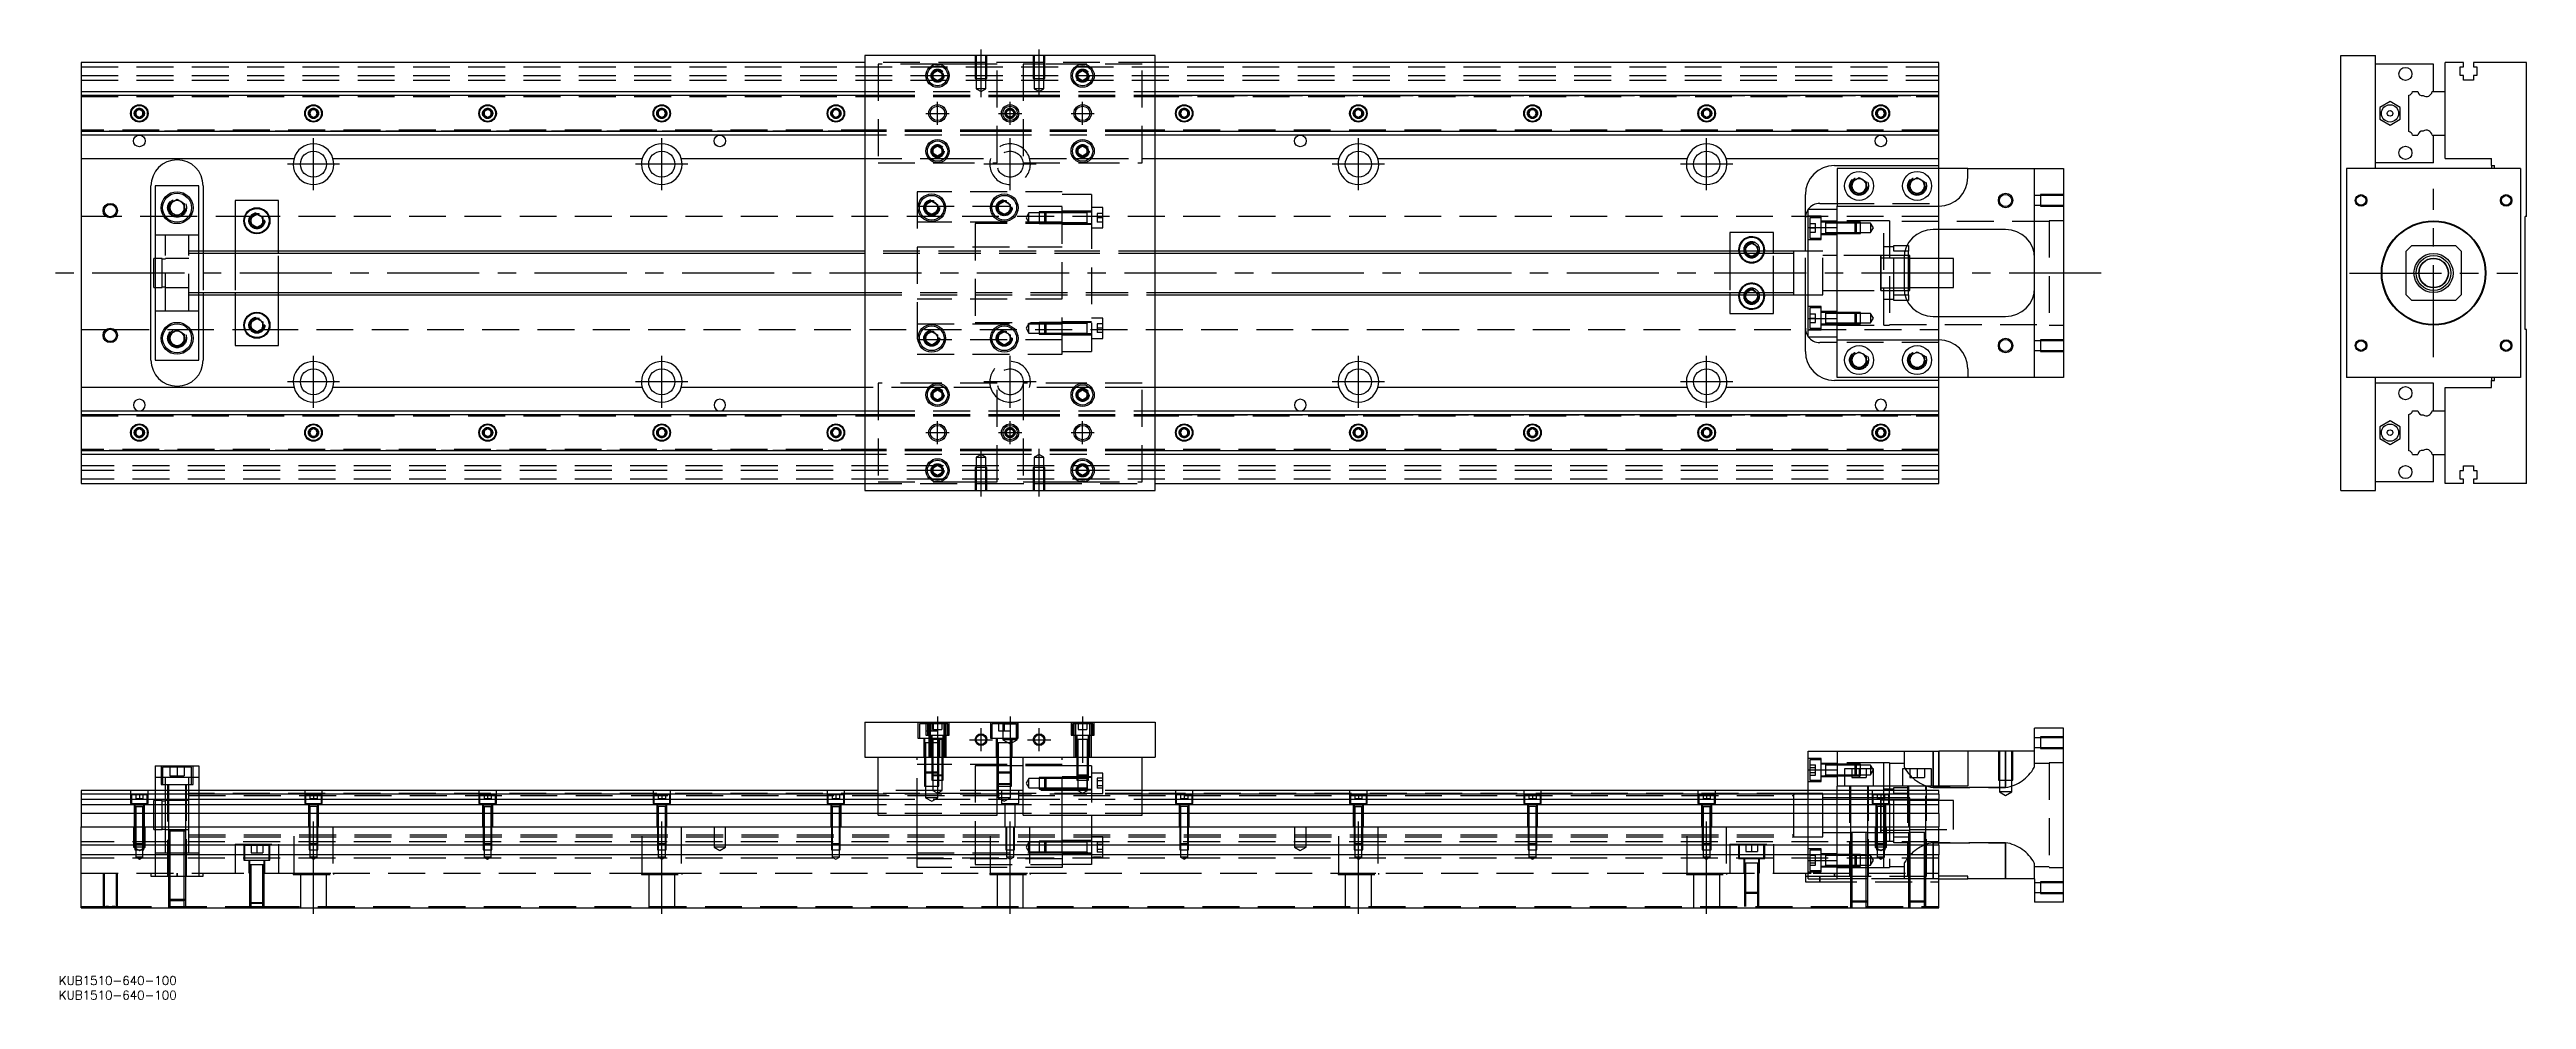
# Model space of a CAD drawing. Extents: x -11 to 842, y -250 to 77.
import ezdxf

# ---------------------------------------------------------------- set-up
doc = ezdxf.new("R2010")
doc.units = 0
doc.linetypes.add('CENTER', pattern=[50.8, 31.75, -6.35, 6.35, -6.35])
doc.linetypes.add('DASHED', pattern=[19.05, 12.7, -6.35])
doc.layers.get('0').update_dxf_attribs({"linetype": 'CONTINUOUS'})
doc.layers.add('CENTER', color=1, linetype='CENTER')
doc.styles.get("Standard").update_dxf_attribs({"font": 'txt.shx', "height": 3, "bigfont": 'bigfont.shx'})

# ---------------------------------------------------------------- blocks, each defined once
blk = doc.blocks.new('*U3')
at = {"color": 7, "linetype": 'CONTINUOUS'}
blk.add_text('KUB1510-640-100', height=3, dxfattribs=at).set_placement((-7.76, -245.32))
blk = doc.blocks.new('*U4')
at = {"color": 7, "linetype": 'CONTINUOUS'}
blk.add_text('KUB1510-640-100', height=3, dxfattribs=at).set_placement((-7.76, -250.32))

msp = doc.modelspace()

# ---------------------------------------------------------------- linework, layer by layer
at = {"color": 7, "linetype": 'CONTINUOUS'}
for p, q in [((0, 72.5), (0, 62.5)), ((270, 72.5), (0, 72.5)), ((370, 75), (270, 75)), ((270, 75), (270, -75)), ((293.5, 68.866026), (295, 69.73205)), ((293.5, 67.133974), (293.5, 68.866026)), ((295, 69.73205), (296.5, 68.866026)), ((296.5, 68.866026), (296.5, 67.133974)), ((343.5, 68.866026), (345, 69.73205)), ((343.5, 67.133974), (343.5, 68.866026)), ((345, 69.73205), (346.5, 68.866026)), ((346.5, 68.866026), (346.5, 67.133974)), ((370, -75), (370, 75)), ((640, 72.5), (370, 72.5)), ((640, 62.5), (640, 72.5)), ((778.45, 75), (790.45, 75)), ((778.45, -75), (778.45, 75)), ((790.45, 36), (790.45, 75)), ((810.45, 72), (790.45, 72)), ((810.45, 62.5), (810.45, 72)), ((810.45, 62.5), (810.45, 72)), ((820.75, 72.5), (814.45, 72.5)), ((814.45, 62.5), (814.45, 72.5)), ((819.6, 71), (820.75, 71)), ((819.6, 68), (819.6, 71)), ((820.75, 71), (820.75, 72.5)), ((824.15, 72.5), (824.15, 71)), ((842.45, 72.5), (824.15, 72.5)), ((824.15, 71), (825.3, 71)), ((825.3, 71), (825.3, 68)), ((842.45, 19.5), (842.45, 72.5)), ((0, 62.5), (270, 62.5)), ((0, 62.5), (0, 61.247728)), ((0, 61.247728), (0, 48.752272)), ((0, 61.247728), (270, 61.247728)), ((295, 66.26795), (293.5, 67.133974)), ((296.5, 67.133974), (295, 66.26795)), ((345, 66.26795), (343.5, 67.133974)), ((346.5, 67.133974), (345, 66.26795)), ((370, 62.5), (640, 62.5)), ((370, 61.247728), (640, 61.247728)), ((640, 61.247728), (640, 62.5)), ((640, 48.752272), (640, 61.247728)), ((801.95, 48.752272), (801.95, 61.247728)), ((803.202272, 62.5), (804.97668, 62.5)), ((809.927372, 62.5), (814.45, 62.5)), ((814.45, 47.5), (814.45, 62.5)), ((814.45, 47.5), (814.45, 62.5)), ((820.75, 68), (819.6, 68)), ((820.75, 66.5), (820.75, 68)), ((824.15, 66.5), (820.75, 66.5)), ((824.15, 68), (824.15, 66.5)), ((825.3, 68), (824.15, 68)), ((18.75, 55.721688), (20, 56.443376)), ((18.75, 54.278312), (18.75, 55.721688)), ((20, 53.556624), (18.75, 54.278312)), ((20, 56.443376), (21.25, 55.721688)), ((21.25, 54.278312), (20, 53.556624)), ((21.25, 55.721688), (21.25, 54.278312)), ((78.75, 55.721688), (80, 56.443376)), ((78.75, 54.278312), (78.75, 55.721688)), ((80, 53.556624), (78.75, 54.278312)), ((80, 56.443376), (81.25, 55.721688)), ((81.25, 54.278312), (80, 53.556624)), ((81.25, 55.721688), (81.25, 54.278312)), ((138.75, 55.721688), (140, 56.443376)), ((138.75, 54.278312), (138.75, 55.721688)), ((140, 53.556624), (138.75, 54.278312)), ((140, 56.443376), (141.25, 55.721688)), ((141.25, 54.278312), (140, 53.556624)), ((141.25, 55.721688), (141.25, 54.278312)), ((198.75, 55.721688), (200, 56.443376)), ((198.75, 54.278312), (198.75, 55.721688)), ((200, 53.556624), (198.75, 54.278312)), ((200, 56.443376), (201.25, 55.721688)), ((201.25, 54.278312), (200, 53.556624)), ((201.25, 55.721688), (201.25, 54.278312)), ((258.75, 55.721688), (260, 56.443376)), ((258.75, 54.278312), (258.75, 55.721688)), ((260, 53.556624), (258.75, 54.278312)), ((260, 56.443376), (261.25, 55.721688)), ((261.25, 54.278312), (260, 53.556624)), ((261.25, 55.721688), (261.25, 54.278312)), ((378.75, 55.721688), (380, 56.443376)), ((378.75, 54.278312), (378.75, 55.721688)), ((380, 53.556624), (378.75, 54.278312)), ((380, 56.443376), (381.25, 55.721688)), ((381.25, 54.278312), (380, 53.556624)), ((381.25, 55.721688), (381.25, 54.278312)), ((438.75, 55.721688), (440, 56.443376)), ((438.75, 54.278312), (438.75, 55.721688)), ((440, 53.556624), (438.75, 54.278312)), ((440, 56.443376), (441.25, 55.721688)), ((441.25, 54.278312), (440, 53.556624)), ((441.25, 55.721688), (441.25, 54.278312)), ((498.75, 55.721688), (500, 56.443376)), ((498.75, 54.278312), (498.75, 55.721688)), ((500, 53.556624), (498.75, 54.278312)), ((500, 56.443376), (501.25, 55.721688)), ((501.25, 54.278312), (500, 53.556624)), ((501.25, 55.721688), (501.25, 54.278312)), ((558.75, 55.721688), (560, 56.443376)), ((558.75, 54.278312), (558.75, 55.721688)), ((560, 53.556624), (558.75, 54.278312)), ((560, 56.443376), (561.25, 55.721688)), ((561.25, 54.278312), (560, 53.556624)), ((561.25, 55.721688), (561.25, 54.278312)), ((618.75, 55.721688), (620, 56.443376)), ((618.75, 54.278312), (618.75, 55.721688)), ((620, 53.556624), (618.75, 54.278312)), ((620, 56.443376), (621.25, 55.721688)), ((621.25, 54.278312), (620, 53.556624)), ((621.25, 55.721688), (621.25, 54.278312)), ((791.95, 57.020726), (791.949999, 52.979274)), ((791.949999, 52.979274), (795.45, 50.958548)), ((795.45, 59.041452), (791.95, 57.020726)), ((798.949999, 57.020726), (795.45, 59.041452)), ((795.45, 50.958548), (798.949999, 52.979274)), ((798.949999, 52.979274), (798.949999, 57.020726)), ((270, 48.752272), (0, 48.752272)), ((0, 48.752272), (0, 47.5)), ((270, 47.5), (0, 47.5)), ((0, 47.5), (0, 39.5)), ((293.5, 42.866026), (295, 43.73205)), ((293.5, 41.133974), (293.5, 42.866026)), ((295, 43.73205), (296.5, 42.866026)), ((296.5, 42.866026), (296.5, 41.133974)), ((343.5, 42.866026), (345, 43.73205)), ((343.5, 41.133974), (343.5, 42.866026)), ((345, 43.73205), (346.5, 42.866026)), ((346.5, 42.866026), (346.5, 41.133974)), ((640, 48.752272), (370, 48.752272)), ((640, 47.5), (370, 47.5)), ((640, 47.5), (640, 48.752272)), ((640, 39.5), (640, 47.5)), ((803.202272, 47.5), (804.97668, 47.5)), ((809.927372, 47.5), (814.45, 47.5)), ((810.45, 38), (810.45, 47.5)), ((810.45, 38), (810.45, 47.5)), ((814.45, 39.5), (814.45, 47.5)), ((0, 39.5), (73.291796, 39.5)), ((0, 39.5), (0, -39.5)), ((86.708204, 39.5), (193.291796, 39.5)), ((206.708204, 39.5), (270, 39.5)), ((295, 40.26795), (293.5, 41.133974)), ((296.5, 41.133974), (295, 40.26795)), ((345, 40.26795), (343.5, 41.133974)), ((346.5, 41.133974), (345, 40.26795)), ((370, 39.5), (433.291796, 39.5)), ((446.708204, 39.5), (553.291796, 39.5)), ((566.708204, 39.5), (640, 39.5)), ((604, 37), (640, 37)), ((605, 36), (605, 23)), ((650, 36), (605, 36)), ((640, 37), (640, 39.5)), ((640, 36), (640, 37)), ((650, 33), (650, 36)), ((650, 36), (673, 36)), ((673, -36), (673, 36)), ((673, 36), (683, 36)), ((683, 36), (683, -36)), ((780.45, 36), (780.45, -36)), ((840.45, 36), (780.45, 36)), ((810.45, 38), (790.45, 38)), ((814.45, 39.5), (830.45, 39.5)), ((830.45, 37), (830.45, 39.5)), ((830.45, 37), (831.45, 37)), ((830.45, 37), (830.45, 36)), ((831.45, 36), (831.45, 37)), ((840.45, 36), (840.45, -36)), ((24, -30), (24, 30)), ((25.5, 30), (25.5, -30)), ((40.5, 30), (25.5, 30)), ((40.5, -30), (40.5, 30)), ((42, 30), (42, 7.5)), ((594, 7.5), (594, 27)), ((610, 31.443376), (612.5, 32.886752)), ((610, 28.556624), (610, 31.443376)), ((612.5, 27.113248), (610, 28.556624)), ((612.5, 32.886752), (615, 31.443376)), ((615, 28.556624), (612.5, 27.113248)), ((615, 31.443376), (615, 28.556624)), ((630, 31.443376), (632.5, 32.886752)), ((630, 28.556624), (630, 31.443376)), ((632.5, 27.113248), (630, 28.556624)), ((632.5, 32.886752), (635, 31.443376)), ((635, 28.556624), (632.5, 27.113248)), ((635, 31.443376), (635, 28.556624)), ((30.5, 23.943376), (33, 25.386752)), ((30.5, 21.056624), (30.5, 23.943376)), ((33, 19.613248), (30.5, 21.056624)), ((33, 25.386752), (35.5, 23.943376)), ((35.5, 21.056624), (33, 19.613248)), ((35.5, 23.943376), (35.5, 21.056624)), ((68, 25), (53, 25)), ((53, 25), (53, 7.5)), ((58.5, 19.1547), (60.5, 20.309402)), ((58.5, 16.8453), (58.5, 19.1547)), ((60.5, 20.309402), (62.5, 19.1547)), ((62.5, 19.1547), (62.5, 16.8453)), ((68, 7.5), (68, 25)), ((291, 23.6547), (293, 24.809402)), ((291, 21.3453), (291, 23.6547)), ((293, 20.190598), (291, 21.3453)), ((293, 24.809402), (295, 23.6547)), ((295, 21.3453), (293, 20.190598)), ((295, 23.6547), (295, 21.3453)), ((316, 23.6547), (318, 24.809402)), ((316, 21.3453), (316, 23.6547)), ((318, 20.190598), (316, 21.3453)), ((318, 24.809402), (320, 23.6547)), ((320, 21.3453), (318, 20.190598)), ((320, 23.6547), (320, 21.3453)), ((338, 20.702558), (332, 20.702558)), ((332, 17.402558), (338, 17.402558)), ((595, 22), (605, 22)), ((595, 15.652476), (595, 22)), ((599, 24), (605, 24)), ((605, 15.652476), (605, 23)), ((605, 23), (640, 23)), ((833.8, 25), (833.45, 25)), ((837.45, 25), (837.1, 25)), ((842.45, 19.5), (841.95, 19.5)), ((841.95, -19.5), (841.95, 19.5)), ((60.5, 15.690598), (58.5, 16.8453)), ((62.5, 16.8453), (60.5, 15.690598)), ((583, 14), (568, 14)), ((568, 14), (568, 7.5)), ((573.5, 9.1547), (575.5, 10.309402)), ((573.5, 7.5), (573.5, 9.1547)), ((575.5, 10.309402), (577.5, 9.1547)), ((577.5, 9.1547), (577.5, 7.5)), ((583, 7.5), (583, 14)), ((595, 15.652476), (605, 15.652476)), ((595, -15.652476), (595, 15.652476)), ((605, -15.652476), (605, 15.652476)), ((605, -15.652476), (605, 15.652476)), ((629.069714, 9.5), (629.5, 9.5)), ((629.5, 9.5), (629.5, 7.5)), ((663, 15), (638, 15)), ((640, 5), (640, 15)), ((802.95, 9.5), (800.95, 7.5)), ((802.95, 9.5), (817.95, 9.5)), ((819.95, 7.5), (817.95, 9.5)), ((25, -5), (25, 5)), ((25.5, 5), (25, 5)), ((270, 7.5), (40.5, 7.5)), ((590, 7.5), (370, 7.5)), ((590, 7.5), (589.995, 7.5)), ((590, -7.500006), (590, 7.500006)), ((590.005, 7.5), (590, 7.5)), ((595, 7.5), (590, 7.5)), ((590, -6.951128), (590, 6.951128)), ((628, 5), (628, -5)), ((629.5, 5.125), (628.000782, 5.125)), ((629.5, 7.5), (628.317542, 7.5)), ((629.5, -7.5), (629.5, 7.5)), ((630, 6), (629.5, 6)), ((630, 5.125), (629.5, 5.125)), ((630, -6), (630, 6)), ((645, 5), (630, 5)), ((645, -5), (645, 5)), ((800.95, -7.5), (800.95, 7.5)), ((819.95, 7.5), (819.95, -7.5)), ((25, -5), (25.5, -5)), ((40.5, -7.5), (270, -7.5)), ((42, -7.5), (42, -30)), ((53, -7.5), (53, -25)), ((68, -25), (68, -7.5)), ((370, -7.5), (590, -7.5)), ((568, -7.5), (568, -14)), ((573.5, -9.1547), (573.5, -7.5)), ((577.5, -7.5), (577.5, -9.1547)), ((583, -14), (583, -7.5)), ((589.995, -7.5), (590, -7.5)), ((590, -7.5), (590.005, -7.5)), ((590, -7.5), (595, -7.5)), ((594, -27), (594, -7.5)), ((628.000782, -5.125), (629.5, -5.125)), ((628.317542, -7.5), (629.5, -7.5)), ((629.5, -5.125), (630, -5.125)), ((629.5, -6), (630, -6)), ((629.5, -7.5), (629.5, -9.5)), ((630, -5), (645, -5)), ((640, -15), (640, -5)), ((800.95, -7.5), (802.95, -9.5)), ((817.95, -9.5), (819.95, -7.5)), ((58.5, -16.8453), (60.5, -15.690598)), ((58.5, -19.1547), (58.5, -16.8453)), ((60.5, -15.690598), (62.5, -16.8453)), ((62.5, -16.8453), (62.5, -19.1547)), ((568, -14), (583, -14)), ((575.5, -10.309402), (573.5, -9.1547)), ((577.5, -9.1547), (575.5, -10.309402)), ((595, -15.652476), (605, -15.652476)), ((595, -22), (595, -15.652476)), ((605, -23), (605, -15.652476)), ((629.5, -9.5), (629.069714, -9.5)), ((638, -15), (663, -15)), ((817.95, -9.5), (802.95, -9.5)), ((30.5, -21.056624), (33, -19.613248)), ((30.5, -23.943376), (30.5, -21.056624)), ((33, -25.386752), (30.5, -23.943376)), ((33, -19.613248), (35.5, -21.056624)), ((35.5, -23.943376), (33, -25.386752)), ((35.5, -21.056624), (35.5, -23.943376)), ((53, -25), (68, -25)), ((60.5, -20.309402), (58.5, -19.1547)), ((62.5, -19.1547), (60.5, -20.309402)), ((291, -21.3453), (293, -20.190598)), ((291, -23.6547), (291, -21.3453)), ((293, -24.809402), (291, -23.6547)), ((293, -20.190598), (295, -21.3453)), ((295, -23.6547), (293, -24.809402)), ((295, -21.3453), (295, -23.6547)), ((316, -21.3453), (318, -20.190598)), ((316, -23.6547), (316, -21.3453)), ((318, -24.809402), (316, -23.6547)), ((318, -20.190598), (320, -21.3453)), ((320, -23.6547), (318, -24.809402)), ((320, -21.3453), (320, -23.6547)), ((338, -17.402558), (332, -17.402558)), ((332, -20.702558), (338, -20.702558)), ((595, -22), (605, -22)), ((605, -24), (599, -24)), ((605, -23), (640, -23)), ((605, -36), (605, -23)), ((833.45, -25), (833.8, -25)), ((837.1, -25), (837.45, -25)), ((842.45, -19.5), (841.95, -19.5)), ((842.45, -72.5), (842.45, -19.5)), ((25.5, -30), (40.5, -30)), ((610, -28.556624), (612.5, -27.113248)), ((610, -31.443376), (610, -28.556624)), ((612.5, -32.886752), (610, -31.443376)), ((612.5, -27.113248), (615, -28.556624)), ((615, -31.443376), (612.5, -32.886752)), ((615, -28.556624), (615, -31.443376)), ((630, -28.556624), (632.5, -27.113248)), ((630, -31.443376), (630, -28.556624)), ((632.5, -32.886752), (630, -31.443376)), ((632.5, -27.113248), (635, -28.556624)), ((635, -31.443376), (632.5, -32.886752)), ((635, -28.556624), (635, -31.443376)), ((650, -33), (650, -36)), ((0, -39.5), (0, -47.5)), ((73.291796, -39.5), (0, -39.5)), ((193.291796, -39.5), (86.708204, -39.5)), ((270, -39.5), (206.708204, -39.5)), ((293.5, -41.133974), (295, -40.26795)), ((293.5, -42.866026), (293.5, -41.133974)), ((295, -40.26795), (296.5, -41.133974)), ((296.5, -41.133974), (296.5, -42.866026)), ((343.5, -41.133974), (345, -40.26795)), ((343.5, -42.866026), (343.5, -41.133974)), ((345, -40.26795), (346.5, -41.133974)), ((346.5, -41.133974), (346.5, -42.866026)), ((433.291796, -39.5), (370, -39.5)), ((553.291796, -39.5), (446.708204, -39.5)), ((640, -39.5), (566.708204, -39.5)), ((640, -37), (604, -37)), ((650, -36), (605, -36)), ((640, -37), (640, -36)), ((640, -39.5), (640, -37)), ((640, -47.5), (640, -39.5)), ((673, -36), (650, -36)), ((683, -36), (673, -36)), ((840.45, -36), (780.45, -36)), ((790.45, -75), (790.45, -36)), ((810.45, -38), (790.45, -38)), ((810.45, -47.5), (810.45, -38)), ((814.45, -39.5), (830.45, -39.5)), ((814.45, -47.5), (814.45, -39.5)), ((830.45, -36), (830.45, -37)), ((830.45, -37), (831.45, -37)), ((830.45, -39.5), (830.45, -37)), ((831.45, -37), (831.45, -36)), ((0, -47.5), (270, -47.5)), ((0, -47.5), (0, -48.752272)), ((0, -48.752272), (270, -48.752272)), ((0, -48.752272), (0, -61.247728)), ((295, -43.73205), (293.5, -42.866026)), ((296.5, -42.866026), (295, -43.73205)), ((345, -43.73205), (343.5, -42.866026)), ((346.5, -42.866026), (345, -43.73205)), ((370, -47.5), (640, -47.5)), ((370, -48.752272), (640, -48.752272)), ((640, -48.752272), (640, -47.5)), ((640, -61.247728), (640, -48.752272)), ((795.45, -50.958548), (791.95, -52.979274)), ((798.949999, -52.979274), (795.45, -50.958548)), ((801.95, -61.247728), (801.95, -48.752272)), ((803.202272, -47.5), (804.97668, -47.5)), ((809.927372, -47.5), (814.45, -47.5)), ((814.45, -62.5), (814.45, -47.5)), ((814.45, -62.5), (814.45, -47.5)), ((18.75, -54.278312), (20, -53.556624)), ((18.75, -55.721688), (18.75, -54.278312)), ((20, -56.443376), (18.75, -55.721688)), ((20, -53.556624), (21.25, -54.278312)), ((21.25, -55.721688), (20, -56.443376)), ((21.25, -54.278312), (21.25, -55.721688)), ((78.75, -54.278312), (80, -53.556624)), ((78.75, -55.721688), (78.75, -54.278312)), ((80, -56.443376), (78.75, -55.721688)), ((80, -53.556624), (81.25, -54.278312)), ((81.25, -55.721688), (80, -56.443376)), ((81.25, -54.278312), (81.25, -55.721688)), ((138.75, -54.278312), (140, -53.556624)), ((138.75, -55.721688), (138.75, -54.278312)), ((140, -56.443376), (138.75, -55.721688)), ((140, -53.556624), (141.25, -54.278312)), ((141.25, -55.721688), (140, -56.443376)), ((141.25, -54.278312), (141.25, -55.721688)), ((198.75, -54.278312), (200, -53.556624)), ((198.75, -55.721688), (198.75, -54.278312)), ((200, -56.443376), (198.75, -55.721688)), ((200, -53.556624), (201.25, -54.278312)), ((201.25, -55.721688), (200, -56.443376)), ((201.25, -54.278312), (201.25, -55.721688)), ((258.75, -54.278312), (260, -53.556624)), ((258.75, -55.721688), (258.75, -54.278312)), ((260, -56.443376), (258.75, -55.721688)), ((260, -53.556624), (261.25, -54.278312)), ((261.25, -55.721688), (260, -56.443376)), ((261.25, -54.278312), (261.25, -55.721688)), ((378.75, -54.278312), (380, -53.556624)), ((378.75, -55.721688), (378.75, -54.278312)), ((380, -56.443376), (378.75, -55.721688)), ((380, -53.556624), (381.25, -54.278312)), ((381.25, -55.721688), (380, -56.443376)), ((381.25, -54.278312), (381.25, -55.721688)), ((438.75, -54.278312), (440, -53.556624)), ((438.75, -55.721688), (438.75, -54.278312)), ((440, -56.443376), (438.75, -55.721688)), ((440, -53.556624), (441.25, -54.278312)), ((441.25, -55.721688), (440, -56.443376)), ((441.25, -54.278312), (441.25, -55.721688)), ((498.75, -54.278312), (500, -53.556624)), ((498.75, -55.721688), (498.75, -54.278312)), ((500, -56.443376), (498.75, -55.721688)), ((500, -53.556624), (501.25, -54.278312)), ((501.25, -55.721688), (500, -56.443376)), ((501.25, -54.278312), (501.25, -55.721688)), ((558.75, -54.278312), (560, -53.556624)), ((558.75, -55.721688), (558.75, -54.278312)), ((560, -56.443376), (558.75, -55.721688)), ((560, -53.556624), (561.25, -54.278312)), ((561.25, -55.721688), (560, -56.443376)), ((561.25, -54.278312), (561.25, -55.721688)), ((618.75, -54.278312), (620, -53.556624)), ((618.75, -55.721688), (618.75, -54.278312)), ((620, -56.443376), (618.75, -55.721688)), ((620, -53.556624), (621.25, -54.278312)), ((621.25, -55.721688), (620, -56.443376)), ((621.25, -54.278312), (621.25, -55.721688)), ((791.95, -52.979274), (791.949999, -57.020726)), ((791.949999, -57.020726), (795.45, -59.041452)), ((795.45, -59.041452), (798.949999, -57.020726)), ((798.949999, -57.020726), (798.949999, -52.979274)), ((270, -61.247728), (0, -61.247728)), ((0, -61.247728), (0, -62.5)), ((270, -62.5), (0, -62.5)), ((0, -62.5), (0, -72.5)), ((293.5, -67.133974), (295, -66.26795)), ((293.5, -68.866026), (293.5, -67.133974)), ((295, -66.26795), (296.5, -67.133974)), ((296.5, -67.133974), (296.5, -68.866026)), ((343.5, -67.133974), (345, -66.26795)), ((343.5, -68.866026), (343.5, -67.133974)), ((345, -66.26795), (346.5, -67.133974)), ((346.5, -67.133974), (346.5, -68.866026)), ((640, -61.247728), (370, -61.247728)), ((640, -62.5), (370, -62.5)), ((640, -62.5), (640, -61.247728)), ((640, -72.5), (640, -62.5)), ((803.202272, -62.5), (804.97668, -62.5)), ((809.927372, -62.5), (814.45, -62.5)), ((810.45, -72), (810.45, -62.5)), ((814.45, -72.5), (814.45, -62.5)), ((819.6, -68), (820.75, -68)), ((819.6, -71), (819.6, -68)), ((820.75, -66.5), (824.15, -66.5)), ((820.75, -68), (820.75, -66.5)), ((824.15, -66.5), (824.15, -68)), ((824.15, -68), (825.3, -68)), ((825.3, -68), (825.3, -71)), ((0, -72.5), (270, -72.5)), ((270, -75), (370, -75)), ((295, -69.73205), (293.5, -68.866026)), ((296.5, -68.866026), (295, -69.73205)), ((345, -69.73205), (343.5, -68.866026)), ((346.5, -68.866026), (345, -69.73205)), ((370, -72.5), (640, -72.5)), ((778.45, -75), (790.45, -75)), ((810.45, -72), (790.45, -72)), ((820.75, -72.5), (814.45, -72.5)), ((820.75, -71), (819.6, -71)), ((820.75, -72.5), (820.75, -71)), ((825.3, -71), (824.15, -71)), ((824.15, -71), (824.15, -72.5)), ((842.45, -72.5), (824.15, -72.5)), ((270, -154.8), (370, -154.8)), ((270, -154.8), (270, -166.8)), ((370, -154.8), (370, -166.8)), ((673, -164.8), (673, -156.8)), ((683, -156.8), (673, -156.8)), ((683, -216.8), (683, -156.8)), ((25.5, -169.8), (25.5, -178.3)), ((25.5, -169.8), (40.5, -169.8)), ((40.5, -169.8), (40.5, -178.3)), ((270, -166.8), (370, -166.8)), ((274.5, -186.8), (274.5, -166.8)), ((315.5, -186.8), (315.5, -166.8)), ((324.5, -186.8), (324.5, -166.8)), ((365.5, -186.8), (365.5, -166.8)), ((595, -164.8), (605, -164.8)), ((595, -171.147524), (595, -164.8)), ((600.9, -169.243646), (600.9, -173.243656)), ((600.9, -169.59365), (600.9, -171.110606)), ((605, -164.8), (605, -176.8)), ((605, -164.8), (640, -164.8)), ((640, -176.8), (640, -164.8)), ((650, -164.8), (640, -164.8)), ((650, -164.8), (650, -176.8)), ((673, -164.8), (650, -164.8)), ((274.5, -178.3), (0, -178.3)), ((0, -178.3), (0, -179.552272)), ((324.5, -178.3), (315.5, -178.3)), ((640, -178.3), (365.5, -178.3)), ((595, -171.147524), (605, -171.147524)), ((595, -178.3), (595, -171.147524)), ((600.9, -171.110606), (600.9, -171.376696)), ((600.9, -171.24365), (600.9, -173.243656)), ((600.9, -171.376696), (600.9, -172.89365)), ((605, -178.3), (605, -176.8)), ((650, -176.8), (605, -176.8)), ((617.5, -170.8), (607.5, -170.8)), ((607.5, -170.8), (607.5, -176.8)), ((617.5, -176.8), (617.5, -170.8)), ((637.5, -170.8), (627.5, -170.8)), ((627.5, -170.8), (627.5, -176.8)), ((637.5, -176.8), (637.5, -170.8)), ((640, -179.552272), (640, -178.3)), ((0, -179.552272), (0, -181.32668)), ((274.5, -179.552272), (0, -179.552272)), ((0, -181.32668), (274.5, -181.32668)), ((0, -181.32668), (0, -183.223076)), ((274.5, -183.223076), (0, -183.223076)), ((0, -183.223076), (0, -186.277372)), ((274.5, -186.277372), (0, -186.277372)), ((0, -186.277372), (0, -190.8)), ((274.5, -186.8), (315.5, -186.8)), ((324.5, -179.552272), (315.5, -179.552272)), ((315.5, -181.32668), (324.5, -181.32668)), ((324.5, -183.223076), (315.5, -183.223076)), ((324.5, -186.277372), (315.5, -186.277372)), ((324.5, -186.8), (365.5, -186.8)), ((640, -179.552272), (365.5, -179.552272)), ((365.5, -181.32668), (640, -181.32668)), ((640, -183.223076), (365.5, -183.223076)), ((640, -186.277372), (365.5, -186.277372)), ((590, -186.8), (590, -179.299994)), ((590, -194.300006), (590, -179.299994)), ((590, -190.8), (590, -180.05)), ((620, -186.8), (620, -180.799994)), ((620, -192.800006), (620, -180.799994)), ((620, -181.675), (620, -182.8)), ((621, -181.675), (620, -181.675)), ((622.75, -181.675), (621, -181.675)), ((624.5, -181.675), (622.75, -181.675)), ((629.5, -181.675), (624.5, -181.675)), ((640, -179.552272), (640, -181.32668)), ((640, -183.223076), (640, -181.32668)), ((640, -186.277372), (640, -183.223076)), ((640, -186.277372), (640, -190.8)), ((0, -197.1), (0, -190.8)), ((0, -190.8), (640, -190.8)), ((590, -193.55), (590, -190.8)), ((590, -194.300006), (590, -193.55)), ((620, -191.925), (630, -191.925)), ((640, -197.1), (640, -190.8)), ((640, -197.1), (0, -197.1)), ((0, -200.5), (0, -197.1)), ((640, -200.5), (0, -200.5)), ((0, -218.8), (0, -200.5)), ((640, -197.1), (640, -200.5)), ((640, -218.8), (640, -200.5)), ((650, -207.8), (640, -207.8)), ((640, -208.8), (650, -208.8)), ((650, -208.8), (650, -207.8)), ((673, -208.8), (650, -208.8)), ((673, -208.8), (673, -216.8)), ((0, -218.8), (640, -218.8)), ((683, -216.8), (673, -216.8))]:
    msp.add_line(p, q, dxfattribs=at)
at = {"color": 3, "linetype": 'DASHED'}
for p, q in [((0, 71), (640, 71)), ((308.000006, 72.5), (270, 72.5)), ((274.5, 72), (274.5, 38)), ((295, 72), (274.5, 72)), ((308.000006, 72), (295, 72)), ((296.973226, 68.326156), (297, 68)), ((308.000006, 75), (308.000006, 67)), ((311.999994, 72.5), (308.000006, 72.5)), ((311.999994, 72), (308.000006, 72)), ((308.35, 75), (308.35, 67)), ((311.65, 67), (311.65, 75)), ((311.999994, 67), (311.999994, 75)), ((328.000006, 72.5), (311.999994, 72.5)), ((315.5, 72), (311.999994, 72)), ((315.5, 38), (315.5, 72)), ((324.5, 72), (324.5, 38)), ((328.000006, 72), (324.5, 72)), ((328.000006, 75), (328.000006, 67)), ((331.999994, 72.5), (328.000006, 72.5)), ((331.999994, 72), (328.000006, 72)), ((328.35, 75), (328.35, 67)), ((331.65, 67), (331.65, 75)), ((331.999994, 67), (331.999994, 75)), ((370, 72.5), (331.999994, 72.5)), ((345, 72), (331.999994, 72)), ((365.5, 72), (345, 72)), ((346.973226, 68.326156), (347, 68)), ((365.5, 38), (365.5, 72)), ((0, 68), (640, 68)), ((0, 66.5), (640, 66.5)), ((0, 61.1147), (270, 61.1147)), ((0, 61.1), (274.5, 61.1)), ((0, 60.8), (274.5, 60.8)), ((270, 62.5), (274.5, 62.5)), ((270, 61.247728), (274.5, 61.247728)), ((270, 61.1147), (274.5, 61.1147)), ((274.5, 62.5), (315.5, 62.5)), ((274.5, 61.247728), (315.5, 61.247728)), ((274.5, 61.1147), (315.5, 61.1147)), ((274.5, 61.1), (315.5, 61.1)), ((274.5, 60.8), (315.5, 60.8)), ((308.000006, 67), (311.999994, 67)), ((308.35, 67), (308.35, 63.5)), ((311.65, 63.5), (308.35, 63.5)), ((308.35, 63.5), (310, 62.547372)), ((310, 62.547372), (311.65, 63.5)), ((311.65, 63.5), (311.65, 67)), ((315.5, 62.5), (324.5, 62.5)), ((315.5, 61.247728), (324.5, 61.247728)), ((315.5, 61.1147), (324.5, 61.1147)), ((315.5, 61.1), (324.5, 61.1)), ((315.5, 60.8), (324.5, 60.8)), ((324.5, 62.5), (365.5, 62.5)), ((324.5, 61.247728), (365.5, 61.247728)), ((324.5, 61.1147), (365.5, 61.1147)), ((324.5, 61.1), (365.5, 61.1)), ((324.5, 60.8), (365.5, 60.8)), ((328.000006, 67), (331.999994, 67)), ((328.35, 67), (328.35, 63.5)), ((331.65, 63.5), (328.35, 63.5)), ((328.35, 63.5), (330, 62.547372)), ((330, 62.547372), (331.65, 63.5)), ((331.65, 63.5), (331.65, 67)), ((365.5, 62.5), (370, 62.5)), ((365.5, 61.247728), (370, 61.247728)), ((365.5, 61.1147), (370, 61.1147)), ((365.5, 61.1), (640, 61.1)), ((365.5, 60.8), (640, 60.8)), ((370, 61.1147), (640, 61.1147)), ((21.477374, 55.25955), (21.5, 55)), ((78.5, 55), (78.52041, 55.24661)), ((138.5, 55), (138.52041, 55.24661)), ((198.5, 55), (198.52041, 55.24661)), ((258.5, 55), (258.52041, 55.24661)), ((381.477374, 55.25955), (381.5, 55)), ((441.477374, 55.25955), (441.5, 55)), ((501.477374, 55.25955), (501.5, 55)), ((561.477374, 55.25955), (561.5, 55)), ((618.5, 55), (618.52041, 55.24661)), ((274.5, 49.2), (0, 49.2)), ((274.5, 48.9), (0, 48.9)), ((270, 48.8853), (0, 48.8853)), ((274.5, 48.8853), (270, 48.8853)), ((274.5, 48.752272), (270, 48.752272)), ((274.5, 47.5), (270, 47.5)), ((315.5, 49.2), (274.5, 49.2)), ((315.5, 48.9), (274.5, 48.9)), ((315.5, 48.8853), (274.5, 48.8853)), ((315.5, 48.752272), (274.5, 48.752272)), ((315.5, 47.5), (274.5, 47.5)), ((324.5, 49.2), (315.5, 49.2)), ((324.5, 48.9), (315.5, 48.9)), ((324.5, 48.8853), (315.5, 48.8853)), ((324.5, 48.752272), (315.5, 48.752272)), ((324.5, 47.5), (315.5, 47.5)), ((365.5, 49.2), (324.5, 49.2)), ((365.5, 48.9), (324.5, 48.9)), ((365.5, 48.8853), (324.5, 48.8853)), ((365.5, 48.752272), (324.5, 48.752272)), ((365.5, 47.5), (324.5, 47.5)), ((640, 49.2), (365.5, 49.2)), ((640, 48.9), (365.5, 48.9)), ((370, 48.8853), (365.5, 48.8853)), ((370, 48.752272), (365.5, 48.752272)), ((370, 47.5), (365.5, 47.5)), ((640, 48.8853), (370, 48.8853)), ((270, 39.5), (291.877502, 39.5)), ((274.5, 38), (295, 38)), ((291.877502, 39.5), (292.55051, 39.5)), ((292.55051, 39.5), (297.44949, 39.5)), ((295, 38), (315.5, 38)), ((296.973226, 42.326156), (297, 42)), ((297.44949, 39.5), (298.122498, 39.5)), ((298.122498, 39.5), (313.291796, 39.5)), ((324.5, 38), (345, 38)), ((326.708204, 39.5), (341.877502, 39.5)), ((341.877502, 39.5), (342.55051, 39.5)), ((342.55051, 39.5), (347.44949, 39.5)), ((343, 42), (343.030168, 42.346066)), ((345, 38), (365.5, 38)), ((347.44949, 39.5), (348.122498, 39.5)), ((348.122498, 39.5), (365.5, 39.5)), ((365.5, 39.5), (370, 39.5)), ((640, 24), (640, 36)), ((288, 28), (288, -28)), ((338, 28), (288, 28)), ((338, -28), (338, 28)), ((348, 27), (338, 27)), ((348, 27), (348, 20.976176)), ((609.5, 30), (609.520026, 30.346056)), ((629.5, 30), (629.520026, 30.346056)), ((675, 26.65), (673, 26.65)), ((675, 26.999994), (675, 23.000006)), ((683, 26.999994), (675, 26.999994)), ((683, 26.65), (675, 26.65)), ((9.359688, 19.5), (0, 19.5)), ((33, 19.5), (10.640312, 19.5)), ((30, 22.5), (30.020026, 22.846056)), ((59.030306, 19.5), (33, 19.5)), ((640, 19.5), (61.969694, 19.5)), ((62.983582, 18.286038), (63, 18)), ((288, 23), (338, 23)), ((338, 17.5), (288, 17.5)), ((295.483582, 22.786038), (295.5, 22.5)), ((320.483582, 22.786038), (320.5, 22.5)), ((326.5, 20.702558), (325.547372, 19.052558)), ((325.547372, 19.052558), (326.5, 17.402558)), ((326.5, 17.402558), (326.5, 20.702558)), ((330, 20.702558), (326.5, 20.702558)), ((326.5, 17.402558), (330, 17.402558)), ((330, 21.052554), (330, 17.052564)), ((332.35, 21.052554), (330, 21.052554)), ((332, 20.702558), (330, 20.702558)), ((330, 17.402558), (332, 17.402558)), ((332.35, 21.052558), (332, 20.702558)), ((332, 17.402558), (332, 20.702558)), ((338, 20.702558), (332, 20.702558)), ((332, 17.402558), (332.35, 17.052558)), ((332, 17.402558), (338, 17.402558)), ((332.35, 21.052558), (332.35, 17.052558)), ((338, 21.052554), (332.35, 21.052554)), ((348, 21.302558), (338, 21.302558)), ((346.605, 21.052558), (338, 21.052556)), ((348, 20.976176), (338, 20.976176)), ((346.6, 20.702558), (338, 20.702558)), ((338, 17.402558), (346.6, 17.402558)), ((348, 21.052558), (346.595, 21.052558)), ((346.6, 17.052554), (346.6, 21.052564)), ((346.6, 17.052554), (346.6, 21.052564)), ((346.6, 20.702558), (346.6, 21.052564)), ((346.6, 20.836098), (346.6, 21.052558)), ((346.6, 21.052558), (346.6, 20.835892)), ((346.6, 17.26902), (346.6, 20.836098)), ((346.6, 17.402558), (346.6, 20.702558)), ((346.6, 17.052554), (346.6, 17.402558)), ((346.6, 17.269268), (346.6, 17.052558)), ((346.6, 17.052558), (346.6, 17.26902)), ((352, 22.552558), (348, 22.552558)), ((348, 20.976176), (348, -20.976176)), ((350, 20.552558), (350, 19.052558)), ((352, 20.552558), (350, 20.552558)), ((352, 19.052558), (350, 19.052558)), ((350, 19.052558), (350, 17.552558)), ((352, 17.552558), (350, 17.552558)), ((352, 15.552558), (352, 22.552558)), ((599.5, 19.55635), (595, 19.55635)), ((595.5, 19.05635), (595.5, 12.05635)), ((599.5, 19.05635), (595.5, 19.05635)), ((599.5, 11.55635), (599.5, 19.55635)), ((605, 17.80635), (599.5, 17.80635)), ((600.9, 17.55635), (599.5, 17.55635)), ((600.9, 17.55635), (600.895, 17.55635)), ((600.9, 17.556354), (600.9, 13.556344)), ((600.9, 17.556354), (600.9, 13.556344)), ((600.9, 17.55635), (600.9, 17.339888)), ((600.905, 17.55635), (600.9, 17.55635)), ((605, 17.55635), (600.9, 17.55635)), ((600.9, 17.339888), (600.9, 13.77281)), ((605, 17.20635), (600.9, 17.20635)), ((605, 24), (640, 24)), ((605, 15.652476), (605, 22)), ((621, 18), (605, 18)), ((611.15, 17.55635), (605, 17.55635)), ((611.150006, 17.556344), (605, 17.556344)), ((611.5, 17.20635), (605, 17.20635)), ((611.15, 13.55635), (611.15, 17.55635)), ((611.5, 17.20635), (611.15, 17.55635)), ((613, 17.556344), (611.150006, 17.556344)), ((611.5, 17.20635), (611.5, 13.90635)), ((613, 17.20635), (611.5, 17.20635)), ((613, 13.556354), (613, 17.556344)), ((616.5, 17.20635), (613, 17.20635)), ((616.5, 17.20635), (616.5, 13.90635)), ((617.452628, 15.55635), (616.5, 17.20635)), ((621, -18), (621, 18)), ((623, 18), (621, 18)), ((623, 18), (623, -18)), ((678, 17.75), (623, 17.75)), ((640, 23), (640, 24)), ((640, 15), (640, 23)), ((673, 23.35), (675, 23.35)), ((675, 23.35), (683, 23.35)), ((675, 23.000006), (683, 23.000006)), ((678, 18), (678, -18)), ((683, 18), (678, 18)), ((29, 13), (25.5, 13)), ((29, -13), (29, 13)), ((37, 13), (29, 13)), ((37, -13), (37, 13)), ((40.5, 13), (37, 13)), ((288, 9), (338, 9)), ((308, 17), (308, -17)), ((338, 17), (308, 17)), ((330, 17.052564), (332.35, 17.052564)), ((332.35, 17.052564), (338, 17.052564)), ((338, 17.052562), (346.605, 17.052558)), ((338, 16.802558), (348, 16.802558)), ((346.595, 17.052558), (348, 17.052558)), ((348, 15.552558), (352, 15.552558)), ((595, 11.55635), (599.5, 11.55635)), ((595.5, 17.05635), (597.5, 17.05635)), ((595.5, 15.55635), (597.5, 15.55635)), ((595.5, 14.05635), (597.5, 14.05635)), ((595.5, 12.05635), (599.5, 12.05635)), ((597.5, 15.55635), (597.5, 17.05635)), ((597.5, 14.05635), (597.5, 15.55635)), ((599.5, 13.55635), (600.9, 13.55635)), ((599.5, 13.30635), (605, 13.30635)), ((600.895, 13.55635), (600.9, 13.55635)), ((600.9, 13.90635), (605, 13.90635)), ((600.9, 13.77281), (600.9, 13.55635)), ((600.9, 13.55635), (600.905, 13.55635)), ((600.9, 13.55635), (605, 13.55635)), ((605, 13.90635), (611.5, 13.90635)), ((605, 13.556354), (611.150006, 13.556354)), ((605, 13.55635), (611.15, 13.55635)), ((611.15, 13.55635), (611.5, 13.90635)), ((611.150006, 13.556354), (613, 13.556354)), ((611.5, 13.90635), (613, 13.90635)), ((613, 13.90635), (616.5, 13.90635)), ((616.5, 13.90635), (617.452628, 15.55635)), ((624.5, 9), (621, 9)), ((624.5, 9.5), (629.069714, 9.5)), ((624.5, 7.5), (624.5, 9.5)), ((27.85, 5), (25.5, 5)), ((27.85, -5), (27.85, 5)), ((29, 4.8), (27.85, 4.8)), ((37, 5), (29, 5)), ((40.5, 7.5), (37, 7.5)), ((40.5, 6.75), (37, 6.75)), ((42, 7.5), (42, 6.75)), ((42, 6.75), (42, -6.75)), ((53, 7.5), (53, 6.75)), ((53, 6.75), (53, -6.75)), ((68, 6.75), (68, 7.5)), ((68, -6.75), (68, 6.75)), ((308, 7.5), (270, 7.5)), ((308, 6.75), (270, 6.75)), ((348, 7.5), (308, 7.5)), ((348, 6.75), (308, 6.75)), ((370, 7.5), (348, 7.5)), ((370, 6.75), (348, 6.75)), ((568, 7.5), (568, 6.75)), ((568, 6.75), (568, -6.75)), ((573, 8), (573.018502, 8.303588)), ((573.5, 6.8453), (573.5, 7.5)), ((573.665064, 6.75), (573.5, 6.8453)), ((575.5, 5.690598), (573.665064, 6.75)), ((577.334936, 6.75), (575.5, 5.690598)), ((577.5, 6.8453), (577.334936, 6.75)), ((577.5, 7.5), (577.5, 6.8453)), ((583, 6.75), (583, 7.5)), ((583, -6.75), (583, 6.75)), ((590, 6.951128), (590, 7.5)), ((594, -7.5), (594, 7.5)), ((600, 7.5), (595, 7.5)), ((600, -7.5), (600, 7.5)), ((605, 6), (600, 6)), ((620.005, 6), (605, 6)), ((628.050126, 6), (619.995, 6)), ((620, -6.000006), (620, 6.000006)), ((620, 5.325034), (620, 6)), ((620, 6), (620, -5.999164)), ((628.000782, 5.125), (620, 5.125)), ((624.5, -7.5), (624.5, 7.5)), ((628.317542, 7.5), (624.5, 7.5)), ((629.5, 6), (628.050126, 6)), ((640, -5), (640, 5)), ((25.5, -5), (27.85, -5)), ((27.85, -4.8), (29, -4.8)), ((29, -5), (37, -5)), ((37, -6.75), (40.5, -6.75)), ((37, -7.5), (40.5, -7.5)), ((42, -6.75), (42, -7.5)), ((53, -6.75), (53, -7.5)), ((68, -7.5), (68, -6.75)), ((270, -6.75), (308, -6.75)), ((270, -7.5), (308, -7.5)), ((308, -6.75), (348, -6.75)), ((308, -7.5), (348, -7.5)), ((348, -6.75), (370, -6.75)), ((348, -7.5), (370, -7.5)), ((568, -6.75), (568, -7.5)), ((573, -8), (573.018502, -7.696412)), ((573.5, -6.8453), (573.665064, -6.75)), ((573.5, -7.5), (573.5, -6.8453)), ((573.665064, -6.75), (575.5, -5.690598)), ((575.5, -5.690598), (577.334936, -6.75)), ((577.334936, -6.75), (577.5, -6.8453)), ((577.5, -6.8453), (577.5, -7.5)), ((583, -7.5), (583, -6.75)), ((590, -7.5), (590, -6.951128)), ((595, -7.5), (600, -7.5)), ((600, -6), (605, -6)), ((605, -6), (620.005, -6)), ((619.995, -6), (628.050126, -6)), ((620, -5.125), (628.000782, -5.125)), ((620, -6), (620, -5.325218)), ((620, -5.999164), (620, -6)), ((624.5, -7.5), (628.317542, -7.5)), ((624.5, -9.5), (624.5, -7.5)), ((628.050126, -6), (629.5, -6)), ((25.5, -13), (29, -13)), ((29, -13), (37, -13)), ((37, -13), (40.5, -13)), ((338, -9), (288, -9)), ((308, -17), (338, -17)), ((330, -17.052564), (330, -21.052554)), ((332.35, -17.052564), (330, -17.052564)), ((332.35, -17.052558), (332, -17.402558)), ((332.35, -17.052558), (332.35, -21.052558)), ((338, -17.052564), (332.35, -17.052564)), ((348, -16.802558), (338, -16.802558)), ((346.605, -17.052558), (338, -17.052562)), ((348, -17.052558), (346.595, -17.052558)), ((346.6, -21.052564), (346.6, -17.052554)), ((346.6, -17.402558), (346.6, -17.052554)), ((346.6, -17.26902), (346.6, -17.052558)), ((346.6, -17.052558), (346.6, -17.269226)), ((352, -15.552558), (348, -15.552558)), ((352, -22.552558), (352, -15.552558)), ((599.5, -11.55635), (595, -11.55635)), ((595.5, -12.05635), (595.5, -19.05635)), ((599.5, -12.05635), (595.5, -12.05635)), ((595.5, -14.05635), (597.5, -14.05635)), ((595.5, -15.55635), (597.5, -15.55635)), ((595.5, -17.05635), (597.5, -17.05635)), ((597.5, -15.55635), (597.5, -14.05635)), ((597.5, -17.05635), (597.5, -15.55635)), ((599.5, -19.55635), (599.5, -11.55635)), ((605, -13.30635), (599.5, -13.30635)), ((600.9, -13.55635), (599.5, -13.55635)), ((600.9, -13.55635), (600.895, -13.55635)), ((600.9, -13.556344), (600.9, -17.556354)), ((600.9, -13.556344), (600.9, -17.556354)), ((600.9, -13.55635), (600.9, -13.77281)), ((600.905, -13.55635), (600.9, -13.55635)), ((605, -13.55635), (600.9, -13.55635)), ((600.9, -13.77281), (600.9, -17.339888)), ((605, -13.90635), (600.9, -13.90635)), ((611.15, -13.55635), (605, -13.55635)), ((611.15, -13.556352), (605, -13.556354)), ((611.5, -13.90635), (605, -13.90635)), ((605, -22), (605, -15.652476)), ((611.15, -17.55635), (611.15, -13.55635)), ((611.5, -13.90635), (611.15, -13.55635)), ((613, -13.556354), (611.15, -13.556352)), ((611.5, -13.90635), (611.5, -17.20635)), ((613, -13.90635), (611.5, -13.90635)), ((613, -17.556344), (613, -13.556354)), ((616.5, -13.90635), (613, -13.90635)), ((616.5, -13.90635), (616.5, -17.20635)), ((617.452628, -15.55635), (616.5, -13.90635)), ((616.5, -17.20635), (617.452628, -15.55635)), ((621, -9), (624.5, -9)), ((629.069714, -9.5), (624.5, -9.5)), ((640, -23), (640, -15)), ((0, -19.5), (9.359688, -19.5)), ((10.640312, -19.5), (33, -19.5)), ((33, -19.5), (59.030306, -19.5)), ((35.977798, -22.135694), (36, -22.5)), ((61.969694, -19.5), (640, -19.5)), ((62.983582, -17.713962), (63, -18)), ((288, -17.5), (338, -17.5)), ((338, -23), (288, -23)), ((295.483582, -22.213962), (295.5, -22.5)), ((320.483582, -22.213962), (320.5, -22.5)), ((326.5, -17.402558), (325.547372, -19.052558)), ((325.547372, -19.052558), (326.5, -20.702558)), ((326.5, -20.702558), (326.5, -17.402558)), ((330, -17.402558), (326.5, -17.402558)), ((326.5, -20.702558), (330, -20.702558)), ((332, -17.402558), (330, -17.402558)), ((330, -20.702558), (332, -20.702558)), ((330, -21.052554), (332.35, -21.052554)), ((332, -20.702558), (332, -17.402558)), ((338, -17.402558), (332, -17.402558)), ((332, -20.702558), (332.35, -21.052558)), ((332, -20.702558), (338, -20.702558)), ((332.35, -21.052554), (338, -21.052554)), ((346.6, -17.402558), (338, -17.402558)), ((338, -20.702558), (346.6, -20.702558)), ((348, -20.976176), (338, -20.976176)), ((348, -20.976176), (338, -20.976176)), ((338, -21.052556), (346.605, -21.052558)), ((338, -21.302558), (348, -21.302558)), ((346.595, -21.052558), (348, -21.052558)), ((346.6, -20.836098), (346.6, -17.26902)), ((346.6, -20.702558), (346.6, -17.402558)), ((346.6, -21.052564), (346.6, -20.702558)), ((346.6, -20.83585), (346.6, -21.052558)), ((346.6, -21.052558), (346.6, -20.836098)), ((348, -20.976176), (348, -27)), ((348, -22.552558), (352, -22.552558)), ((350, -17.552558), (350, -19.052558)), ((352, -17.552558), (350, -17.552558)), ((352, -19.052558), (350, -19.052558)), ((350, -19.052558), (350, -20.552558)), ((352, -20.552558), (350, -20.552558)), ((595, -19.55635), (599.5, -19.55635)), ((595.5, -19.05635), (599.5, -19.05635)), ((599.5, -17.55635), (600.9, -17.55635)), ((599.5, -17.80635), (605, -17.80635)), ((600.895, -17.55635), (600.9, -17.55635)), ((600.9, -17.20635), (605, -17.20635)), ((600.9, -17.339888), (600.9, -17.55635)), ((600.9, -17.55635), (600.905, -17.55635)), ((600.9, -17.55635), (605, -17.55635)), ((605, -17.20635), (611.5, -17.20635)), ((605, -17.556344), (611.15, -17.556346)), ((605, -17.55635), (611.15, -17.55635)), ((605, -18), (621, -18)), ((640, -24), (605, -24)), ((611.15, -17.55635), (611.5, -17.20635)), ((611.15, -17.556346), (613, -17.556344)), ((611.5, -17.20635), (613, -17.20635)), ((613, -17.20635), (616.5, -17.20635)), ((621, -18), (623, -18)), ((623, -17.75), (678, -17.75)), ((640, -24), (640, -23)), ((640, -36), (640, -24)), ((675, -23.35), (673, -23.35)), ((675, -23.000006), (675, -26.999994)), ((683, -23.000006), (675, -23.000006)), ((683, -23.35), (675, -23.35)), ((678, -18), (683, -18)), ((288, -28), (338, -28)), ((338, -27), (348, -27)), ((609.5, -30), (609.520026, -29.653944)), ((629.5, -30), (629.520026, -29.653944)), ((673, -26.65), (675, -26.65)), ((675, -26.65), (683, -26.65)), ((675, -26.999994), (683, -26.999994)), ((291.877502, -39.5), (270, -39.5)), ((274.5, -38), (274.5, -72)), ((295, -38), (274.5, -38)), ((292.55051, -39.5), (291.877502, -39.5)), ((297.44949, -39.5), (292.55051, -39.5)), ((315.5, -38), (295, -38)), ((296.973226, -41.673844), (297, -42)), ((298.122498, -39.5), (297.44949, -39.5)), ((313.291796, -39.5), (298.122498, -39.5)), ((315.5, -72), (315.5, -38)), ((345, -38), (324.5, -38)), ((324.5, -38), (324.5, -72)), ((341.877502, -39.5), (326.708204, -39.5)), ((342.55051, -39.5), (341.877502, -39.5)), ((347.44949, -39.5), (342.55051, -39.5)), ((365.5, -38), (345, -38)), ((346.973226, -41.673844), (347, -42)), ((348.122498, -39.5), (347.44949, -39.5)), ((365.5, -39.5), (348.122498, -39.5)), ((365.5, -72), (365.5, -38)), ((370, -39.5), (365.5, -39.5)), ((0, -48.8853), (270, -48.8853)), ((0, -48.9), (274.5, -48.9)), ((0, -49.2), (274.5, -49.2)), ((270, -47.5), (274.5, -47.5)), ((270, -48.752272), (274.5, -48.752272)), ((270, -48.8853), (274.5, -48.8853)), ((274.5, -47.5), (315.5, -47.5)), ((274.5, -48.752272), (315.5, -48.752272)), ((274.5, -48.8853), (315.5, -48.8853)), ((274.5, -48.9), (315.5, -48.9)), ((274.5, -49.2), (315.5, -49.2)), ((315.5, -47.5), (324.5, -47.5)), ((315.5, -48.752272), (324.5, -48.752272)), ((315.5, -48.8853), (324.5, -48.8853)), ((315.5, -48.9), (324.5, -48.9)), ((315.5, -49.2), (324.5, -49.2)), ((324.5, -47.5), (365.5, -47.5)), ((324.5, -48.752272), (365.5, -48.752272)), ((324.5, -48.8853), (365.5, -48.8853)), ((324.5, -48.9), (365.5, -48.9)), ((324.5, -49.2), (365.5, -49.2)), ((365.5, -47.5), (370, -47.5)), ((365.5, -48.752272), (370, -48.752272)), ((365.5, -48.8853), (370, -48.8853)), ((365.5, -48.9), (640, -48.9)), ((365.5, -49.2), (640, -49.2)), ((370, -48.8853), (640, -48.8853)), ((18.5, -55), (18.52041, -54.75339)), ((78.5, -55), (78.52041, -54.75339)), ((138.5, -55), (138.52041, -54.75339)), ((198.5, -55), (198.52041, -54.75339)), ((258.5, -55), (258.52041, -54.75339)), ((381.477374, -54.74045), (381.5, -55)), ((441.477374, -54.74045), (441.5, -55)), ((501.477374, -54.74045), (501.5, -55)), ((561.477374, -54.74045), (561.5, -55)), ((621.477374, -54.74045), (621.5, -55)), ((274.5, -60.8), (0, -60.8)), ((274.5, -61.1), (0, -61.1)), ((270, -61.1147), (0, -61.1147)), ((640, -66.5), (0, -66.5)), ((640, -68), (0, -68)), ((274.5, -61.1147), (270, -61.1147)), ((274.5, -61.247728), (270, -61.247728)), ((274.5, -62.5), (270, -62.5)), ((315.5, -60.8), (274.5, -60.8)), ((315.5, -61.1), (274.5, -61.1)), ((315.5, -61.1147), (274.5, -61.1147)), ((315.5, -61.247728), (274.5, -61.247728)), ((315.5, -62.5), (274.5, -62.5)), ((296.973226, -67.673844), (297, -68)), ((311.999994, -67), (308.000006, -67)), ((308.000006, -67), (308.000006, -75)), ((310, -62.547372), (308.35, -63.5)), ((308.35, -63.5), (310, -63.5)), ((308.35, -63.5), (308.35, -67)), ((308.35, -67), (308.35, -75)), ((311.65, -63.5), (310, -62.547372)), ((310, -63.5), (311.65, -63.5)), ((311.65, -67), (311.65, -63.5)), ((311.65, -75), (311.65, -67)), ((311.999994, -75), (311.999994, -67)), ((324.5, -60.8), (315.5, -60.8)), ((324.5, -61.1), (315.5, -61.1)), ((324.5, -61.1147), (315.5, -61.1147)), ((324.5, -61.247728), (315.5, -61.247728)), ((324.5, -62.5), (315.5, -62.5)), ((365.5, -60.8), (324.5, -60.8)), ((365.5, -61.1), (324.5, -61.1)), ((365.5, -61.1147), (324.5, -61.1147)), ((365.5, -61.247728), (324.5, -61.247728)), ((365.5, -62.5), (324.5, -62.5)), ((331.999994, -67), (328.000006, -67)), ((328.000006, -67), (328.000006, -75)), ((330, -62.547372), (328.35, -63.5)), ((328.35, -63.5), (330, -63.5)), ((328.35, -63.5), (328.35, -67)), ((328.35, -67), (328.35, -75)), ((331.65, -63.5), (330, -62.547372)), ((330, -63.5), (331.65, -63.5)), ((331.65, -67), (331.65, -63.5)), ((331.65, -75), (331.65, -67)), ((331.999994, -75), (331.999994, -67)), ((346.973226, -67.673844), (347, -68)), ((640, -60.8), (365.5, -60.8)), ((640, -61.1), (365.5, -61.1)), ((370, -61.1147), (365.5, -61.1147)), ((370, -61.247728), (365.5, -61.247728)), ((370, -62.5), (365.5, -62.5)), ((640, -61.1147), (370, -61.1147)), ((640, -71), (0, -71)), ((270, -72.5), (308.000006, -72.5)), ((274.5, -72), (295, -72)), ((295, -72), (308.000006, -72)), ((308.000006, -72), (311.999994, -72)), ((308.000006, -72.5), (311.999994, -72.5)), ((311.999994, -72), (315.5, -72)), ((311.999994, -72.5), (328.000006, -72.5)), ((324.5, -72), (328.000006, -72)), ((328.000006, -72), (331.999994, -72)), ((328.000006, -72.5), (331.999994, -72.5)), ((331.999994, -72), (345, -72)), ((331.999994, -72.5), (370, -72.5)), ((345, -72), (365.5, -72)), ((288.25, -154.8), (288.25, -160.3)), ((288.25, -160.3), (297.75, -160.3)), ((291.5, -155.3), (288.75, -155.3)), ((288.75, -155.3), (288.75, -160.3)), ((290.25, -160.3), (290.25, -166.8)), ((295.500006, -161.9), (290.499994, -161.9)), ((292.000006, -161.9), (290.499994, -161.9)), ((290.5, -160.3), (290.5, -161.9)), ((290.5, -161.895), (290.5, -161.9)), ((290.5, -161.9), (290.757448, -161.9)), ((290.757468, -161.9), (290.5, -161.9)), ((290.5, -161.9), (290.5, -161.905)), ((290.5, -161.9), (290.5, -166.8)), ((291.999766, -161.9), (290.757468, -161.9)), ((290.9, -161.9), (290.9, -166.8)), ((291, -154.8), (291, -159.3)), ((291, -157.8), (293, -157.8)), ((291, -159.3), (299, -159.3)), ((298.5, -155.3), (291.5, -155.3)), ((291.5, -155.3), (291.5, -159.3)), ((293, -161.9), (291.999766, -161.9)), ((292.000006, -154.8), (292.000006, -155.3)), ((292.000006, -155.3), (292.000006, -159.3)), ((292.000006, -159.3), (292.000006, -166.8)), ((293, -161.9), (292.000006, -161.9)), ((292.5, -154.8), (292.5, -166.8)), ((292.75, -159.3), (292.75, -166.8)), ((297.000006, -160.7), (292.999994, -160.7)), ((297.000006, -160.7), (292.999994, -160.7)), ((297.000006, -160.7), (292.999994, -160.7)), ((293, -155.3), (293, -157.8)), ((293, -157.8), (295, -157.8)), ((293, -159.3), (293, -160.7)), ((293, -160.695), (293, -160.7)), ((293.216708, -160.7), (293, -160.7)), ((293, -160.7), (293, -166.8)), ((293, -160.7), (293, -160.705)), ((293.35, -161.9), (293, -161.9)), ((293.350064, -161.9), (293, -161.9)), ((296.783332, -160.7), (293.216708, -160.7)), ((293.35, -160.7), (293.35, -166.8)), ((295.500006, -161.9), (293.35, -161.9)), ((295.242552, -161.9), (293.350064, -161.9)), ((293.5, -155.3), (293.5, -157.3)), ((293.5, -157.3), (295, -157.3)), ((295, -155.3), (295, -157.3)), ((295, -157.3), (296.5, -157.3)), ((295, -157.3), (295, -157.8)), ((295.1, -166.8), (295.1, -161.9)), ((295.5, -161.9), (295.242552, -161.9)), ((295.242602, -161.9), (295.5, -161.9)), ((295.5, -160.7), (295.5, -160.3)), ((295.5, -161.9), (295.5, -160.7)), ((295.5, -161.9), (295.5, -161.895)), ((295.5, -161.905), (295.5, -161.9)), ((295.5, -166.8), (295.5, -161.9)), ((295.75, -166.8), (295.75, -160.3)), ((296.5, -155.3), (296.5, -157.3)), ((296.65, -166.8), (296.65, -160.7)), ((297, -160.7), (296.783332, -160.7)), ((297, -160.7), (297, -159.3)), ((297, -160.7), (297, -160.695)), ((297, -166.8), (297, -160.7)), ((297, -160.705), (297, -160.7)), ((297.25, -159.3), (297.25, -155.3)), ((297.25, -166.8), (297.25, -159.3)), ((297.5, -166.8), (297.5, -154.8)), ((297.75, -160.3), (297.75, -154.8)), ((297.999994, -155.3), (297.999994, -154.8)), ((297.999994, -159.3), (297.999994, -155.3)), ((297.999994, -166.8), (297.999994, -159.3)), ((298.5, -159.3), (298.5, -155.3)), ((299, -159.3), (299, -154.8)), ((313.25, -154.8), (313.25, -160.3)), ((313.25, -160.3), (322.75, -160.3)), ((322.25, -155.3), (313.75, -155.3)), ((313.75, -155.3), (313.75, -160.3)), ((315.25, -160.3), (315.25, -166.8)), ((320.500006, -161.9), (315.499994, -161.9)), ((320.500006, -161.9), (315.499994, -161.9)), ((315.5, -160.3), (315.5, -161.9)), ((315.5, -161.895), (315.5, -161.9)), ((315.5, -161.9), (315.757448, -161.9)), ((315.757468, -161.9), (315.5, -161.9)), ((315.5, -161.9), (315.5, -166.8)), ((315.5, -161.9), (315.5, -161.905)), ((320.242552, -161.9), (315.757468, -161.9)), ((315.9, -161.9), (315.9, -166.8)), ((316, -155.3), (316, -157.8)), ((316, -157.8), (318, -157.8)), ((317.5, -155.3), (317, -154.8)), ((317.5, -155.3), (317.5, -160.8)), ((317.5, -155.3), (322.5, -155.3)), ((322.5, -160.8), (317.5, -160.8)), ((317.5, -160.8), (320, -162.243376)), ((318, -155.3), (318, -157.8)), ((318, -157.8), (320, -157.8)), ((320, -155.3), (320, -157.8)), ((320, -162.243376), (322.5, -160.8)), ((320.1, -166.8), (320.1, -161.9)), ((320.5, -161.9), (320.242552, -161.9)), ((320.242602, -161.9), (320.5, -161.9)), ((320.5, -161.9), (320.5, -160.3)), ((320.5, -161.9), (320.5, -161.895)), ((320.5, -166.8), (320.5, -161.9)), ((320.5, -161.905), (320.5, -161.9)), ((320.75, -166.8), (320.75, -160.3)), ((322.25, -160.3), (322.25, -155.3)), ((322.5, -155.3), (323, -154.8)), ((322.5, -160.8), (322.5, -155.3)), ((322.75, -160.3), (322.75, -154.8)), ((341, -154.8), (341, -159.3)), ((341, -159.3), (349, -159.3)), ((348.5, -155.3), (341.5, -155.3)), ((341.5, -155.3), (341.5, -159.3)), ((342.000006, -154.8), (342.000006, -155.3)), ((342.000006, -155.3), (342.000006, -159.3)), ((342.000006, -159.3), (342.000006, -166.8)), ((342.5, -154.8), (342.5, -166.8)), ((342.75, -159.3), (342.75, -166.8)), ((347.000006, -160.7), (342.999994, -160.7)), ((347.000006, -160.7), (342.999994, -160.7)), ((347.000006, -160.7), (342.999994, -160.7)), ((347.000006, -160.7), (342.999994, -160.7)), ((343, -159.3), (343, -160.7)), ((343, -160.695), (343, -160.7)), ((343, -160.7), (343.216462, -160.7)), ((343.216708, -160.7), (343, -160.7)), ((343, -160.7), (343, -160.705)), ((343, -160.7), (343, -166.8)), ((346.783332, -160.7), (343.216708, -160.7)), ((343.35, -160.7), (343.35, -166.8)), ((343.5, -155.3), (343.5, -157.3)), ((343.5, -157.3), (345, -157.3)), ((345, -155.3), (345, -157.3)), ((345, -157.3), (346.5, -157.3)), ((346.5, -155.3), (346.5, -157.3)), ((346.65, -166.8), (346.65, -160.7)), ((347, -160.7), (346.783332, -160.7)), ((346.783538, -160.7), (347, -160.7)), ((347, -160.7), (347, -159.3)), ((347, -160.7), (347, -160.695)), ((347, -160.705), (347, -160.7)), ((347, -166.8), (347, -160.7)), ((347.25, -166.8), (347.25, -159.3)), ((347.5, -166.8), (347.5, -154.8)), ((347.999994, -155.3), (347.999994, -154.8)), ((347.999994, -159.3), (347.999994, -155.3)), ((347.999994, -166.8), (347.999994, -159.3)), ((348.5, -159.3), (348.5, -155.3)), ((349, -159.3), (349, -154.8)), ((675, -160.15), (673, -160.15)), ((675, -159.800006), (675, -163.799994)), ((683, -159.800006), (675, -159.800006)), ((683, -160.15), (675, -160.15)), ((27.5, -169.8), (27.5, -176.3)), ((38, -170.3), (28, -170.3)), ((28, -170.3), (28, -176.3)), ((30.5, -170.3), (30.5, -173.3)), ((33, -170.3), (33, -173.3)), ((35.5, -170.3), (35.5, -173.3)), ((38, -176.3), (38, -170.3)), ((38.5, -176.3), (38.5, -169.8)), ((288, -186.8), (288, -166.8)), ((338, -169.3), (288, -169.3)), ((290.5, -166.8), (290.5, -171.9)), ((290.500006, -166.8), (290.500006, -171.900006)), ((290.9, -166.8), (290.9, -172.3)), ((293, -166.8), (293, -172.95)), ((293.000006, -166.8), (293.000002, -172.95)), ((293.35, -166.8), (293.35, -173.3)), ((295.1, -172.3), (295.1, -166.8)), ((295.499994, -171.900006), (295.499994, -166.8)), ((295.5, -171.9), (295.5, -166.8)), ((296.65, -173.3), (296.65, -166.8)), ((296.999998, -172.95), (296.999994, -166.8)), ((297, -172.95), (297, -166.8)), ((308, -169.8), (308, -200.5)), ((315.5, -169.8), (308, -169.8)), ((315.9, -169.8), (315.5, -169.8)), ((315.9, -166.8), (315.9, -172.3)), ((320.1, -169.8), (315.9, -169.8)), ((320.1, -172.3), (320.1, -166.8)), ((320.5, -169.8), (320.1, -169.8)), ((320.499994, -171.900006), (320.499994, -166.8)), ((320.5, -171.9), (320.5, -166.8)), ((324.5, -169.8), (320.5, -169.8)), ((338, -169.8), (324.5, -169.8)), ((338, -186.8), (338, -166.8)), ((343, -169.8), (338, -169.8)), ((343, -166.8), (343, -172.95)), ((343.35, -169.8), (343, -169.8)), ((343.000006, -166.8), (343.000006, -172.950006)), ((343.35, -166.8), (343.35, -173.3)), ((346.65, -169.8), (343.35, -169.8)), ((346.65, -173.3), (346.65, -166.8)), ((347, -169.8), (346.65, -169.8)), ((346.999994, -172.950006), (346.999994, -166.8)), ((347, -172.95), (347, -166.8)), ((348, -169.8), (347, -169.8)), ((348, -169.8), (348, -186.8)), ((599.5, -167.24365), (595, -167.24365)), ((595.5, -167.74365), (595.5, -171.24365)), ((599.5, -167.74365), (595.5, -167.74365)), ((595.5, -169.5116), (597.5, -169.5116)), ((595.5, -170.377626), (597.5, -170.377626)), ((597.5, -170.377626), (597.5, -169.5116)), ((597.5, -172.109676), (597.5, -170.377626)), ((599.5, -175.24365), (599.5, -167.24365)), ((605, -168.99365), (599.5, -168.99365)), ((600.9, -169.24365), (599.5, -169.24365)), ((600.9, -169.24365), (600.895, -169.24365)), ((600.9, -169.243646), (600.9, -169.59365)), ((600.9, -169.24365), (600.9, -169.460318)), ((605, -169.24365), (600.9, -169.24365)), ((600.905, -169.24365), (600.9, -169.24365)), ((600.9, -169.460318), (600.9, -171.24365)), ((605, -169.59365), (600.9, -169.59365)), ((621, -168.8), (605, -168.8)), ((611.15, -169.24365), (605, -169.24365)), ((611.15, -169.243654), (605, -169.243656)), ((611.5, -169.59365), (605, -169.59365)), ((611.15, -170.8), (611.15, -169.24365)), ((611.5, -169.59365), (611.15, -169.24365)), ((613, -169.243656), (611.15, -169.243654)), ((611.5, -169.59365), (611.5, -170.8)), ((613, -169.59365), (611.5, -169.59365)), ((613, -170.8), (613, -169.243656)), ((616.5, -169.59365), (613, -169.59365)), ((616.5, -169.59365), (616.5, -172.89365)), ((617.452628, -171.24365), (616.5, -169.59365)), ((621, -176.8), (621, -168.8)), ((623, -168.8), (621, -168.8)), ((623, -168.8), (623, -178.3)), ((628, -169.05), (623, -169.05)), ((628, -164.8), (628, -169.768778)), ((628, -169.768778), (628.034792, -170.0357)), ((628.034792, -170.0357), (628.13642, -170.341226)), ((638, -177.309874), (638, -164.8)), ((638, -164.8), (638, -176.8)), ((640, -164.8), (640, -176.8)), ((660.500006, -164.8), (660.500006, -174.8)), ((660.9, -164.8), (660.9, -174.8)), ((663, -164.8), (663, -177.309874)), ((663, -177.309874), (663, -164.8)), ((665.1, -174.8), (665.1, -164.8)), ((665.499994, -174.8), (665.499994, -164.8)), ((672.823178, -170.434328), (672.954746, -170.07671)), ((672.954746, -170.07671), (673, -169.768778)), ((673, -163.45), (675, -163.45)), ((673, -169.768778), (673, -164.8)), ((678, -169.05), (673, -169.05)), ((675, -163.45), (683, -163.45)), ((675, -163.799994), (683, -163.799994)), ((678, -168.8), (678, -204.8)), ((683, -168.8), (678, -168.8)), ((17, -178.3), (17, -182.8)), ((23, -182.8), (23, -178.3)), ((29, -173.8), (25.5, -173.8)), ((25.5, -178.3), (25.5, -190.8)), ((27.5, -176.3), (38.5, -176.3)), ((29, -176.3), (29, -173.8)), ((37, -173.8), (29, -173.8)), ((29, -178.3), (29, -176.3)), ((29, -186.8), (29, -178.3)), ((29.75, -176.3), (29.75, -207.8)), ((30, -176.3), (30, -178.3)), ((30, -178.3), (30, -190.8)), ((30.5, -173.3), (33, -173.3)), ((33, -173.3), (35.5, -173.3)), ((36, -178.3), (36, -176.3)), ((36, -190.8), (36, -178.3)), ((36.25, -207.8), (36.25, -176.3)), ((37, -176.3), (37, -173.8)), ((40.5, -173.8), (37, -173.8)), ((37, -178.3), (37, -176.3)), ((37, -186.8), (37, -178.3)), ((40.5, -178.3), (40.5, -190.8)), ((77, -178.3), (77, -182.8)), ((83, -182.8), (83, -178.3)), ((137, -178.3), (137, -182.8)), ((143, -182.8), (143, -178.3)), ((197, -178.3), (197, -182.8)), ((203, -182.8), (203, -178.3)), ((257, -178.3), (257, -182.8)), ((263, -182.8), (263, -178.3)), ((293.35, -178.3), (274.5, -178.3)), ((290.5, -171.9), (293, -171.9)), ((290.5, -171.9), (290.9, -172.3)), ((290.500006, -171.900006), (290.500006, -176.8)), ((290.500006, -176.8), (295.499994, -176.8)), ((293, -172.3), (290.9, -172.3)), ((290.9, -172.3), (290.9, -176.8)), ((290.9, -176.8), (290.9, -180.8)), ((293, -171.9), (293.35, -171.9)), ((293.35, -172.3), (293, -172.3)), ((293, -172.95), (297, -172.95)), ((293, -172.95), (293.35, -173.3)), ((293.000002, -172.95), (293.000006, -174.8)), ((293.000006, -174.8), (296.999994, -174.8)), ((293.35, -171.9), (295.5, -171.9)), ((295.1, -172.3), (293.35, -172.3)), ((296.65, -173.3), (293.35, -173.3)), ((293.35, -173.3), (293.35, -174.8)), ((293.35, -174.8), (293.35, -178.3)), ((296.65, -178.3), (293.35, -178.3)), ((293.35, -178.3), (295, -179.252628)), ((295, -179.252628), (296.65, -178.3)), ((295.1, -172.3), (295.5, -171.9)), ((295.1, -176.8), (295.1, -172.3)), ((295.1, -180.8), (295.1, -176.8)), ((295.499994, -173.3), (295.499994, -171.900006)), ((295.499994, -174.8), (295.499994, -173.3)), ((295.499994, -176.8), (295.499994, -174.8)), ((296.65, -173.3), (297, -172.95)), ((296.65, -174.8), (296.65, -173.3)), ((296.65, -178.3), (296.65, -174.8)), ((315.5, -178.3), (296.65, -178.3)), ((296.999994, -174.8), (296.999998, -172.95)), ((315.5, -171.9), (320.5, -171.9)), ((315.5, -171.9), (315.9, -172.3)), ((315.5, -175.9), (320.5, -175.9)), ((315.5, -175.9), (315.9, -176.3)), ((315.500006, -176.8), (320.499994, -176.8)), ((320.1, -172.3), (315.9, -172.3)), ((315.9, -172.3), (315.9, -176.8)), ((320.1, -176.3), (315.9, -176.3)), ((315.9, -176.8), (315.9, -180.8)), ((317, -178.3), (317, -182.8)), ((320.1, -172.3), (320.5, -171.9)), ((320.1, -176.8), (320.1, -172.3)), ((320.1, -176.3), (320.5, -175.9)), ((320.1, -180.8), (320.1, -176.8)), ((320.499994, -176.8), (320.499994, -171.900006)), ((323, -182.8), (323, -178.3)), ((343.35, -178.3), (324.5, -178.3)), ((326.5, -174.15), (325.547372, -175.8)), ((325.547372, -175.8), (326.5, -177.45)), ((326.5, -177.45), (326.5, -174.15)), ((330, -174.15), (326.5, -174.15)), ((326.5, -177.45), (330, -177.45)), ((332.35, -173.800002), (330, -173.800006)), ((330, -173.800006), (330, -177.799994)), ((332, -174.15), (330, -174.15)), ((330, -177.45), (332, -177.45)), ((330, -177.799994), (332.35, -177.799998)), ((332.35, -173.8), (332, -174.15)), ((332, -177.45), (332, -174.15)), ((338, -174.15), (332, -174.15)), ((332, -177.45), (338, -177.45)), ((332, -177.45), (332.35, -177.8)), ((332, -177.45), (338, -177.45)), ((332.35, -173.8), (332.35, -177.8)), ((338, -173.8), (332.35, -173.8)), ((338, -173.800006), (332.35, -173.800002)), ((332.35, -177.799998), (338, -177.799994)), ((332.35, -177.8), (338, -177.799998)), ((348, -173.55), (338, -173.55)), ((343.000006, -173.8), (338, -173.8)), ((343.000006, -174.15), (338, -174.15)), ((338, -177.45), (346.6, -177.45)), ((338, -177.799998), (346.605, -177.8)), ((338, -178.05), (348, -178.05)), ((343, -172.95), (347, -172.95)), ((343, -172.95), (343.35, -173.3)), ((343.000006, -172.950006), (343.000006, -174.8)), ((346.6, -173.8), (343.000006, -173.8)), ((346.6, -174.15), (343.000006, -174.15)), ((343.000006, -174.8), (346.999994, -174.8)), ((346.65, -173.3), (343.35, -173.3)), ((343.35, -173.3), (343.35, -174.8)), ((343.35, -174.8), (343.35, -178.3)), ((346.65, -178.3), (343.35, -178.3)), ((343.35, -178.3), (345, -179.252628)), ((345, -179.252628), (346.65, -178.3)), ((346.6, -173.8), (346.595, -173.8)), ((346.595, -177.8), (348, -177.8)), ((346.6, -174.8), (346.6, -173.799994)), ((346.6, -175.8), (346.6, -173.799994)), ((346.6, -177.800006), (346.6, -173.799994)), ((346.999994, -173.8), (346.6, -173.8)), ((346.605, -173.8), (346.6, -173.8)), ((346.6, -177.800006), (346.6, -174.8)), ((346.65, -173.3), (347, -172.95)), ((346.65, -174.8), (346.65, -173.3)), ((346.65, -178.3), (346.65, -174.8)), ((365.5, -178.3), (346.65, -178.3)), ((346.999994, -174.8), (346.999994, -172.950006)), ((348, -173.8), (346.999994, -173.8)), ((352, -172.3), (348, -172.3)), ((350, -174.06795), (350, -174.933974)), ((352, -174.06795), (350, -174.06795)), ((352, -174.933974), (350, -174.933974)), ((350, -174.933974), (350, -176.666026)), ((350, -176.666026), (350, -177.53205)), ((352, -176.666026), (350, -176.666026)), ((352, -177.53205), (350, -177.53205)), ((352, -179.3), (352, -172.3)), ((377, -178.3), (377, -182.8)), ((383, -182.8), (383, -178.3)), ((437, -178.3), (437, -182.8)), ((443, -182.8), (443, -178.3)), ((497, -178.3), (497, -182.8)), ((503, -182.8), (503, -178.3)), ((557, -178.3), (557, -182.8)), ((563, -182.8), (563, -178.3)), ((595, -175.24365), (599.5, -175.24365)), ((595, -190.8), (595, -178.3)), ((595.5, -171.24365), (595.5, -174.74365)), ((595.5, -172.109676), (597.5, -172.109676)), ((595.5, -172.975702), (597.5, -172.975702)), ((595.5, -174.74365), (599.5, -174.74365)), ((597.5, -172.975702), (597.5, -172.109676)), ((599.5, -173.24365), (600.905, -173.24365)), ((599.5, -173.49365), (605, -173.49365)), ((600.895, -173.24365), (605, -173.24365)), ((600.9, -171.24365), (600.9, -173.026942)), ((600.9, -172.89365), (600.9, -173.243656)), ((600.9, -172.89365), (605, -172.89365)), ((600.9, -173.026942), (600.9, -173.24365)), ((600.9, -173.026942), (600.9, -173.24365)), ((600.9, -173.24365), (600.9, -173.026984)), ((605, -172.89365), (607.5, -172.89365)), ((605, -173.243646), (607.5, -173.243646)), ((605, -173.24365), (607.5, -173.24365)), ((605, -190.8), (605, -178.3)), ((607.5, -172.89365), (611.5, -172.89365)), ((607.5, -173.243646), (611.15, -173.243648)), ((607.5, -173.24365), (611.15, -173.24365)), ((609.25, -176.8), (609.25, -207.8)), ((609.5, -176.8), (609.5, -178.3)), ((609.5, -178.3), (609.5, -190.8)), ((610, -170.8), (610, -173.8)), ((610, -173.8), (612.5, -173.8)), ((611.15, -171.24365), (611.15, -170.8)), ((611.15, -173.24365), (611.15, -171.24365)), ((611.15, -173.24365), (611.5, -172.89365)), ((611.15, -173.243648), (613, -173.243646)), ((611.5, -170.8), (611.5, -171.24365)), ((611.5, -171.24365), (611.5, -172.89365)), ((611.5, -172.89365), (613, -172.89365)), ((612.5, -170.8), (612.5, -173.8)), ((612.5, -173.8), (615, -173.8)), ((613, -173.243646), (613, -170.8)), ((613, -172.89365), (616.5, -172.89365)), ((615, -170.8), (615, -173.8)), ((615.5, -178.3), (615.5, -176.8)), ((615.5, -190.8), (615.5, -178.3)), ((615.75, -207.8), (615.75, -176.8)), ((616.5, -172.89365), (617.452628, -171.24365)), ((617, -178.3), (617, -182.8)), ((621, -178.3), (621, -176.8)), ((624.5, -177.8), (621, -177.8)), ((621, -179.8), (621, -178.3)), ((623, -182.8), (623, -178.3)), ((624.5, -177.3), (629.5, -177.3)), ((624.5, -178.3), (624.5, -177.3)), ((624.5, -179.3), (624.5, -178.3)), ((629.25, -176.8), (629.25, -207.8)), ((629.5, -176.8), (629.5, -178.3)), ((629.5, -178.3), (629.5, -192.805)), ((630, -170.8), (630, -173.8)), ((630, -173.8), (632.5, -173.8)), ((632.5, -170.8), (632.5, -173.8)), ((632.5, -173.8), (635, -173.8)), ((635, -170.8), (635, -173.8)), ((635.5, -178.3), (635.5, -176.8)), ((635.5, -192.805), (635.5, -178.3)), ((635.75, -207.8), (635.75, -176.8)), ((638, -176.8), (638, -177.309874)), ((638, -177.309874), (663, -177.309874)), ((663, -177.309874), (638, -177.309874)), ((660.500006, -174.8), (665.499994, -174.8)), ((660.9, -174.8), (660.9, -178.8)), ((665.1, -178.8), (660.9, -178.8)), ((660.9, -178.8), (663, -180.012436)), ((663, -180.012436), (665.1, -178.8)), ((665.1, -178.8), (665.1, -174.8)), ((17, -182.8), (23, -182.8)), ((22.75, -179.8), (17.25, -179.8)), ((17.25, -179.8), (17.25, -182.8)), ((18.25, -182.8), (18.25, -190.8)), ((21.500006, -183.8), (18.499994, -183.8)), ((19.998804, -183.8), (18.499994, -183.8)), ((18.5, -182.8), (18.5, -183.8)), ((18.5, -183.795), (18.5, -183.8)), ((18.5, -183.8), (18.62467, -183.8)), ((18.624678, -183.8), (18.5, -183.8)), ((18.5, -183.8), (18.5, -183.805)), ((18.5, -183.8), (18.5, -190.8)), ((18.62467, -183.8), (21.375392, -183.8)), ((19.998804, -183.8), (18.624678, -183.8)), ((18.75, -179.8), (18.75, -181.1)), ((18.75, -181.1), (20, -181.1)), ((18.75, -183.8), (18.75, -190.8)), ((21.500006, -183.8), (19.998804, -183.8)), ((21.37533, -183.8), (19.998804, -183.8)), ((20, -179.8), (20, -181.1)), ((20, -181.1), (21.25, -181.1)), ((21.25, -179.8), (21.25, -181.1)), ((21.25, -190.8), (21.25, -183.8)), ((21.5, -183.8), (21.37533, -183.8)), ((21.375392, -183.8), (21.5, -183.8)), ((21.5, -183.8), (21.5, -182.8)), ((21.5, -183.8), (21.5, -183.795)), ((21.5, -183.805), (21.5, -183.8)), ((21.5, -190.8), (21.5, -183.8)), ((21.75, -190.8), (21.75, -182.8)), ((22.75, -182.8), (22.75, -179.8)), ((25, -186.8), (25, -181.8)), ((25.5, -181.8), (25, -181.8)), ((25, -190.8), (25, -186.8)), ((27.85, -181.8), (25.5, -181.8)), ((27.85, -186.8), (27.85, -181.8)), ((29, -182), (27.85, -182)), ((27.85, -190.8), (27.85, -186.8)), ((30, -181.8), (29, -181.8)), ((29, -190.8), (29, -186.8)), ((36, -181.8), (30, -181.8)), ((37, -181.8), (36, -181.8)), ((40.5, -179.3), (37, -179.3)), ((37, -180.05), (590.005, -180.05)), ((37, -190.8), (37, -186.8)), ((274.5, -179.3), (40.5, -179.3)), ((77, -182.8), (83, -182.8)), ((82.75, -179.8), (77.25, -179.8)), ((77.25, -179.8), (77.25, -182.8)), ((78.25, -182.8), (78.25, -190.8)), ((79.998804, -183.8), (78.499994, -183.8)), ((81.500006, -183.8), (78.499994, -183.8)), ((78.5, -182.8), (78.5, -183.8)), ((78.5, -183.795), (78.5, -183.8)), ((78.624678, -183.8), (78.5, -183.8)), ((78.5, -183.8), (78.5, -183.805)), ((78.5, -183.8), (78.5, -190.8)), ((79.998804, -183.8), (78.624678, -183.8)), ((78.75, -179.8), (78.75, -181.1)), ((78.75, -181.1), (80, -181.1)), ((78.75, -183.8), (78.75, -190.8)), ((81.500006, -183.8), (79.998804, -183.8)), ((81.37533, -183.8), (79.998804, -183.8)), ((80, -179.8), (80, -181.1)), ((80, -181.1), (81.25, -181.1)), ((81.25, -179.8), (81.25, -181.1)), ((81.25, -190.8), (81.25, -183.8)), ((81.5, -183.8), (81.37533, -183.8)), ((81.5, -183.8), (81.5, -182.8)), ((81.5, -183.8), (81.5, -183.795)), ((81.5, -183.805), (81.5, -183.8)), ((81.5, -190.8), (81.5, -183.8)), ((81.75, -190.8), (81.75, -182.8)), ((82.75, -182.8), (82.75, -179.8)), ((137, -182.8), (143, -182.8)), ((142.75, -179.8), (137.25, -179.8)), ((137.25, -179.8), (137.25, -182.8)), ((138.25, -182.8), (138.25, -190.8)), ((141.500006, -183.8), (138.499994, -183.8)), ((139.998804, -183.8), (138.499994, -183.8)), ((141.500006, -183.8), (138.499994, -183.8)), ((138.5, -182.8), (138.5, -183.8)), ((138.5, -183.795), (138.5, -183.8)), ((138.5, -183.8), (138.62467, -183.8)), ((138.624678, -183.8), (138.5, -183.8)), ((138.5, -183.8), (138.5, -190.8)), ((138.5, -183.8), (138.5, -183.805)), ((138.62467, -183.8), (141.375392, -183.8)), ((139.998804, -183.8), (138.624678, -183.8)), ((138.75, -179.8), (138.75, -181.1)), ((138.75, -181.1), (140, -181.1)), ((138.75, -183.8), (138.75, -190.8)), ((141.500006, -183.8), (139.998804, -183.8)), ((141.37533, -183.8), (139.998804, -183.8)), ((140, -179.8), (140, -181.1)), ((140, -181.1), (141.25, -181.1)), ((141.25, -179.8), (141.25, -181.1)), ((141.25, -190.8), (141.25, -183.8)), ((141.5, -183.8), (141.37533, -183.8)), ((141.375392, -183.8), (141.5, -183.8)), ((141.5, -183.8), (141.5, -182.8)), ((141.5, -183.8), (141.5, -183.795)), ((141.5, -190.8), (141.5, -183.8)), ((141.5, -183.805), (141.5, -183.8)), ((141.75, -190.8), (141.75, -182.8)), ((142.75, -182.8), (142.75, -179.8)), ((197, -182.8), (203, -182.8)), ((202.75, -179.8), (197.25, -179.8)), ((197.25, -179.8), (197.25, -182.8)), ((198.25, -182.8), (198.25, -190.8)), ((199.998804, -183.8), (198.499994, -183.8)), ((201.500006, -183.8), (198.499994, -183.8)), ((198.5, -182.8), (198.5, -183.8)), ((198.5, -183.795), (198.5, -183.8)), ((198.624678, -183.8), (198.5, -183.8)), ((198.5, -183.8), (198.5, -183.805)), ((198.5, -183.8), (198.5, -190.8)), ((199.998804, -183.8), (198.624678, -183.8)), ((198.75, -179.8), (198.75, -181.1)), ((198.75, -181.1), (200, -181.1)), ((198.75, -183.8), (198.75, -190.8)), ((201.500006, -183.8), (199.998804, -183.8)), ((201.37533, -183.8), (199.998804, -183.8)), ((200, -179.8), (200, -181.1)), ((200, -181.1), (201.25, -181.1)), ((201.25, -179.8), (201.25, -181.1)), ((201.25, -190.8), (201.25, -183.8)), ((201.5, -183.8), (201.37533, -183.8)), ((201.5, -183.8), (201.5, -182.8)), ((201.5, -183.8), (201.5, -183.795)), ((201.5, -183.805), (201.5, -183.8)), ((201.5, -190.8), (201.5, -183.8)), ((201.75, -190.8), (201.75, -182.8)), ((202.75, -182.8), (202.75, -179.8)), ((257, -182.8), (263, -182.8)), ((262.75, -179.8), (257.25, -179.8)), ((257.25, -179.8), (257.25, -182.8)), ((258.25, -182.8), (258.25, -190.8)), ((261.500006, -183.8), (258.499994, -183.8)), ((259.998804, -183.8), (258.499994, -183.8)), ((261.500006, -183.8), (258.499994, -183.8)), ((258.5, -182.8), (258.5, -183.8)), ((258.5, -183.795), (258.5, -183.8)), ((258.5, -183.8), (258.62467, -183.8)), ((258.624678, -183.8), (258.5, -183.8)), ((258.5, -183.8), (258.5, -190.8)), ((258.5, -183.8), (258.5, -183.805)), ((258.62467, -183.8), (261.375392, -183.8)), ((259.998804, -183.8), (258.624678, -183.8)), ((258.75, -179.8), (258.75, -181.1)), ((258.75, -181.1), (260, -181.1)), ((258.75, -183.8), (258.75, -190.8)), ((261.500006, -183.8), (259.998804, -183.8)), ((261.37533, -183.8), (259.998804, -183.8)), ((260, -179.8), (260, -181.1)), ((260, -181.1), (261.25, -181.1)), ((261.25, -179.8), (261.25, -181.1)), ((261.25, -190.8), (261.25, -183.8)), ((261.5, -183.8), (261.37533, -183.8)), ((261.375392, -183.8), (261.5, -183.8)), ((261.5, -183.8), (261.5, -182.8)), ((261.5, -183.8), (261.5, -183.795)), ((261.5, -190.8), (261.5, -183.8)), ((261.5, -183.805), (261.5, -183.8)), ((261.75, -190.8), (261.75, -182.8)), ((262.75, -182.8), (262.75, -179.8)), ((308, -179.3), (274.5, -179.3)), ((315.5, -179.552272), (274.5, -179.552272)), ((274.5, -181.32668), (315.5, -181.32668)), ((315.5, -183.223076), (274.5, -183.223076)), ((315.5, -186.277372), (274.5, -186.277372)), ((288, -190.8), (288, -186.8)), ((295.1, -180.8), (290.9, -180.8)), ((290.9, -180.8), (293, -182.012436)), ((293, -182.012436), (295.1, -180.8)), ((348, -179.3), (308, -179.3)), ((320.1, -180.8), (315.9, -180.8)), ((315.9, -180.8), (318, -182.012436)), ((317, -182.8), (323, -182.8)), ((318, -182.012436), (320.1, -180.8)), ((318.25, -182.8), (318.25, -190.8)), ((321.75, -190.8), (321.75, -182.8)), ((365.5, -179.552272), (324.5, -179.552272)), ((324.5, -181.32668), (365.5, -181.32668)), ((365.5, -183.223076), (324.5, -183.223076)), ((365.5, -186.277372), (324.5, -186.277372)), ((338, -190.8), (338, -186.8)), ((348, -179.3), (352, -179.3)), ((348, -186.8), (348, -190.8)), ((365.5, -179.3), (352, -179.3)), ((590.005, -179.3), (365.5, -179.3)), ((377, -182.8), (383, -182.8)), ((382.75, -179.8), (377.25, -179.8)), ((377.25, -179.8), (377.25, -182.8)), ((378.25, -182.8), (378.25, -190.8)), ((379.998804, -183.8), (378.499994, -183.8)), ((378.5, -182.8), (378.5, -183.8)), ((378.5, -183.795), (378.5, -183.8)), ((378.624678, -183.8), (378.5, -183.8)), ((378.5, -183.8), (378.5, -183.805)), ((378.5, -183.8), (378.5, -190.8)), ((379.998804, -183.8), (378.624678, -183.8)), ((378.75, -179.8), (378.75, -181.1)), ((378.75, -181.1), (380, -181.1)), ((378.75, -183.8), (378.75, -190.8)), ((381.500006, -183.8), (379.998804, -183.8)), ((381.37533, -183.8), (379.998804, -183.8)), ((380, -179.8), (380, -181.1)), ((380, -181.1), (381.25, -181.1)), ((381.25, -179.8), (381.25, -181.1)), ((381.25, -190.8), (381.25, -183.8)), ((381.5, -183.8), (381.37533, -183.8)), ((381.5, -183.8), (381.5, -182.8)), ((381.5, -183.8), (381.5, -183.795)), ((381.5, -183.805), (381.5, -183.8)), ((381.5, -190.8), (381.5, -183.8)), ((381.75, -190.8), (381.75, -182.8)), ((382.75, -182.8), (382.75, -179.8)), ((437, -182.8), (443, -182.8)), ((442.75, -179.8), (437.25, -179.8)), ((437.25, -179.8), (437.25, -182.8)), ((438.25, -182.8), (438.25, -190.8)), ((441.500006, -183.8), (438.499994, -183.8)), ((439.998804, -183.8), (438.499994, -183.8)), ((441.500006, -183.8), (438.499994, -183.8)), ((438.5, -182.8), (438.5, -183.8)), ((438.5, -183.795), (438.5, -183.8)), ((438.5, -183.8), (438.62467, -183.8)), ((438.624678, -183.8), (438.5, -183.8)), ((438.5, -183.8), (438.5, -183.805)), ((438.5, -183.8), (438.5, -190.8)), ((438.62467, -183.8), (441.375392, -183.8)), ((439.998804, -183.8), (438.624678, -183.8)), ((438.75, -179.8), (438.75, -181.1)), ((438.75, -181.1), (440, -181.1)), ((438.75, -183.8), (438.75, -190.8)), ((441.500006, -183.8), (439.998804, -183.8)), ((441.37533, -183.8), (439.998804, -183.8)), ((440, -179.8), (440, -181.1)), ((440, -181.1), (441.25, -181.1)), ((441.25, -179.8), (441.25, -181.1)), ((441.25, -190.8), (441.25, -183.8)), ((441.5, -183.8), (441.37533, -183.8)), ((441.375392, -183.8), (441.5, -183.8)), ((441.5, -183.8), (441.5, -182.8)), ((441.5, -183.8), (441.5, -183.795)), ((441.5, -183.805), (441.5, -183.8)), ((441.5, -190.8), (441.5, -183.8)), ((441.75, -190.8), (441.75, -182.8)), ((442.75, -182.8), (442.75, -179.8)), ((497, -182.8), (503, -182.8)), ((502.75, -179.8), (497.25, -179.8)), ((497.25, -179.8), (497.25, -182.8)), ((498.25, -182.8), (498.25, -190.8)), ((499.998804, -183.8), (498.499994, -183.8)), ((498.5, -182.8), (498.5, -183.8)), ((498.5, -183.795), (498.5, -183.8)), ((498.624678, -183.8), (498.5, -183.8)), ((498.5, -183.8), (498.5, -183.805)), ((498.5, -183.8), (498.5, -190.8)), ((499.998804, -183.8), (498.624678, -183.8)), ((498.75, -179.8), (498.75, -181.1)), ((498.75, -181.1), (500, -181.1)), ((498.75, -183.8), (498.75, -190.8)), ((501.500006, -183.8), (499.998804, -183.8)), ((501.37533, -183.8), (499.998804, -183.8)), ((500, -179.8), (500, -181.1)), ((500, -181.1), (501.25, -181.1)), ((501.25, -179.8), (501.25, -181.1)), ((501.25, -190.8), (501.25, -183.8)), ((501.5, -183.8), (501.37533, -183.8)), ((501.5, -183.8), (501.5, -182.8)), ((501.5, -183.8), (501.5, -183.795)), ((501.5, -183.805), (501.5, -183.8)), ((501.5, -190.8), (501.5, -183.8)), ((501.75, -190.8), (501.75, -182.8)), ((502.75, -182.8), (502.75, -179.8)), ((557, -182.8), (563, -182.8)), ((562.75, -179.8), (557.25, -179.8)), ((557.25, -179.8), (557.25, -182.8)), ((558.25, -182.8), (558.25, -190.8)), ((561.500006, -183.8), (558.499994, -183.8)), ((559.998804, -183.8), (558.499994, -183.8)), ((561.500006, -183.8), (558.499994, -183.8)), ((558.5, -182.8), (558.5, -183.8)), ((558.5, -183.795), (558.5, -183.8)), ((558.5, -183.8), (558.62467, -183.8)), ((558.624678, -183.8), (558.5, -183.8)), ((558.5, -183.8), (558.5, -183.805)), ((558.5, -183.8), (558.5, -190.8)), ((558.62467, -183.8), (561.375392, -183.8)), ((559.998804, -183.8), (558.624678, -183.8)), ((558.75, -179.8), (558.75, -181.1)), ((558.75, -181.1), (560, -181.1)), ((558.75, -183.8), (558.75, -190.8)), ((561.500006, -183.8), (559.998804, -183.8)), ((561.37533, -183.8), (559.998804, -183.8)), ((560, -179.8), (560, -181.1)), ((560, -181.1), (561.25, -181.1)), ((561.25, -179.8), (561.25, -181.1)), ((561.25, -190.8), (561.25, -183.8)), ((561.5, -183.8), (561.37533, -183.8)), ((561.375392, -183.8), (561.5, -183.8)), ((561.5, -183.8), (561.5, -182.8)), ((561.5, -183.8), (561.5, -183.795)), ((561.5, -183.805), (561.5, -183.8)), ((561.5, -190.8), (561.5, -183.8)), ((561.75, -190.8), (561.75, -182.8)), ((562.75, -182.8), (562.75, -179.8)), ((595, -179.3), (589.995, -179.3)), ((590, -179.3), (590, -179.849038)), ((590, -179.848872), (590, -179.3)), ((590, -186.599934), (590, -179.848872)), ((590, -190.80023), (590, -186.599934)), ((600, -179.3), (595, -179.3)), ((600, -186.8), (600, -179.3)), ((605, -180.8), (600, -180.8)), ((600, -190.8), (600, -186.8)), ((609.5, -180.8), (605, -180.8)), ((615.5, -180.8), (609.5, -180.8)), ((617.25, -180.8), (615.5, -180.8)), ((617, -182.8), (623, -182.8)), ((622.75, -179.8), (617.25, -179.8)), ((617.25, -179.8), (617.25, -182.8)), ((620.005, -180.8), (617.25, -180.8)), ((618.25, -182.8), (618.25, -190.8)), ((620, -183.8), (618.499994, -183.8)), ((618.5, -182.8), (618.5, -183.8)), ((618.5, -183.795), (618.5, -183.8)), ((618.624678, -183.8), (618.5, -183.8)), ((618.5, -183.8), (618.5, -183.805)), ((618.5, -183.8), (618.5, -190.8)), ((619.998804, -183.8), (618.624678, -183.8)), ((618.75, -179.8), (618.75, -181.1)), ((618.75, -181.1), (620, -181.1)), ((618.75, -183.8), (618.75, -190.8)), ((621, -180.8), (619.995, -180.8)), ((621.37533, -183.8), (619.998804, -183.8)), ((620, -179.8), (620, -181.1)), ((620, -180.8), (620, -182.799258)), ((620, -181.474966), (620, -180.8)), ((620, -181.1), (621.25, -181.1)), ((620, -182.799258), (620, -183.799914)), ((620, -182.8), (620, -183.799788)), ((620, -183.799788), (620, -191.925)), ((620, -183.799914), (620, -186.599974)), ((621.500006, -183.8), (620, -183.8)), ((620, -186.599974), (620, -192.799164)), ((621, -182.8), (621, -179.8)), ((622.75, -180.8), (621, -180.8)), ((621, -183.799304), (621, -182.8)), ((621, -186.8), (621, -183.799304)), ((621, -198.8), (621, -186.8)), ((621.25, -179.8), (621.25, -181.1)), ((621.25, -190.8), (621.25, -183.8)), ((621.5, -183.8), (621.37533, -183.8)), ((621.5, -183.8), (621.5, -182.8)), ((621.5, -183.8), (621.5, -183.795)), ((621.5, -183.805), (621.5, -183.8)), ((621.5, -190.8), (621.5, -183.8)), ((621.75, -190.8), (621.75, -182.8)), ((622.75, -182.8), (622.75, -179.8)), ((624.5, -180.8), (622.75, -180.8)), ((623, -182.8), (623, -204.8)), ((624.5, -194.3), (624.5, -179.3)), ((629.5, -179.3), (624.5, -179.3)), ((629.5, -180.8), (624.5, -180.8)), ((630, -180.8), (629.5, -180.8)), ((630, -181.675), (629.5, -181.675)), ((630, -186.8), (630, -180.8)), ((635.5, -181.8), (630, -181.8)), ((630, -192.8), (630, -186.8)), ((640, -181.8), (635.5, -181.8)), ((645, -181.8), (640, -181.8)), ((645, -186.8), (645, -181.8)), ((645, -191.8), (645, -186.8)), ((640, -195.95), (0, -195.95)), ((18, -190.8), (18, -197.8)), ((18.5, -190.8), (18.5, -196.55)), ((18.500006, -190.8), (18.500002, -196.55)), ((18.75, -190.8), (18.75, -196.8)), ((21.25, -196.8), (21.25, -190.8)), ((21.499998, -196.55), (21.499994, -190.8)), ((21.5, -196.55), (21.5, -190.8)), ((22, -197.8), (22, -190.8)), ((25, -191.8), (25, -190.8)), ((25, -191.8), (25.5, -191.8)), ((25.5, -190.8), (25.5, -197.1)), ((25.5, -191.8), (27.85, -191.8)), ((27.85, -191.8), (27.85, -190.8)), ((27.85, -191.6), (29, -191.6)), ((29, -197.1), (29, -190.8)), ((29, -191.8), (30, -191.8)), ((36.000006, -192.3), (29.999994, -192.3)), ((36.000006, -192.3), (29.999994, -192.3)), ((30, -190.8), (30, -192.3)), ((30, -191.8), (36, -191.8)), ((30, -192.295), (30, -192.3)), ((30.349602, -192.3), (30, -192.3)), ((30, -192.3), (30, -197.1)), ((30, -192.3), (30, -192.305)), ((35.65035, -192.3), (30.349602, -192.3)), ((30.5, -192.3), (30.5, -197.1)), ((35.5, -197.1), (35.5, -192.3)), ((36, -192.3), (35.65035, -192.3)), ((36, -192.3), (36, -190.8)), ((36, -191.8), (37, -191.8)), ((36, -192.3), (36, -192.295)), ((36, -197.1), (36, -192.3)), ((36, -192.305), (36, -192.3)), ((37, -197.1), (37, -190.8)), ((37, -193.55), (590.005, -193.55)), ((37, -194.3), (590.005, -194.3)), ((40.5, -190.8), (40.5, -197.1)), ((73.291796, -206.8), (73.291796, -190.8)), ((78.5, -190.8), (78.5, -196.55)), ((78.500006, -190.8), (78.500002, -196.55)), ((78.75, -190.8), (78.75, -196.8)), ((81.25, -196.8), (81.25, -190.8)), ((81.499998, -196.55), (81.499994, -190.8)), ((81.5, -196.55), (81.5, -190.8)), ((86.708204, -190.8), (86.708204, -206.8)), ((138.5, -190.8), (138.5, -196.55)), ((138.500006, -190.8), (138.500002, -196.55)), ((138.75, -190.8), (138.75, -196.8)), ((141.25, -196.8), (141.25, -190.8)), ((141.499998, -196.55), (141.499994, -190.8)), ((141.5, -196.55), (141.5, -190.8)), ((193.291796, -206.8), (193.291796, -190.8)), ((198.5, -190.8), (198.5, -196.55)), ((198.500006, -190.8), (198.500002, -196.55)), ((198.75, -190.8), (198.75, -196.8)), ((201.25, -196.8), (201.25, -190.8)), ((201.499998, -196.55), (201.499994, -190.8)), ((201.5, -196.55), (201.5, -190.8)), ((206.708204, -190.8), (206.708204, -206.8)), ((218, -190.8), (218, -197.8)), ((222, -197.8), (222, -190.8)), ((258.5, -190.8), (258.5, -196.55)), ((258.500006, -190.8), (258.500002, -196.55)), ((258.75, -190.8), (258.75, -196.8)), ((261.25, -196.8), (261.25, -190.8)), ((261.499998, -196.55), (261.499994, -190.8)), ((261.5, -196.55), (261.5, -190.8)), ((288, -197.1), (288, -190.8)), ((313.291796, -206.8), (313.291796, -190.8)), ((318.500006, -190.8), (318.500006, -197.1)), ((318.75, -190.8), (318.75, -198.8)), ((321.25, -198.8), (321.25, -190.8)), ((321.499994, -197.1), (321.499994, -190.8)), ((326.5, -196.15), (325.547372, -197.8)), ((326.5, -199.45), (326.5, -196.15)), ((330, -196.15), (326.5, -196.15)), ((326.708204, -190.8), (326.708204, -206.8)), ((332.35, -195.800002), (330, -195.800006)), ((330, -195.800006), (330, -199.799994)), ((332, -196.15), (330, -196.15)), ((332.35, -195.8), (332, -196.15)), ((332, -199.45), (332, -196.15)), ((338, -196.15), (332, -196.15)), ((332.35, -195.8), (332.35, -199.8)), ((338, -195.8), (332.35, -195.8)), ((338, -195.800006), (332.35, -195.800002)), ((338, -197.1), (338, -190.8)), ((348, -195.55), (338, -195.55)), ((346.6, -195.8), (338, -195.8)), ((346.6, -196.15), (338, -196.15)), ((346.6, -195.8), (346.595, -195.8)), ((346.6, -197.1), (346.6, -195.799994)), ((346.6, -197.8), (346.6, -195.799994)), ((346.6, -199.800006), (346.6, -195.799994)), ((346.6, -195.8), (346.6, -196.016668)), ((346.6, -196.016708), (346.6, -195.8)), ((346.605, -195.8), (346.6, -195.8)), ((348, -195.8), (346.6, -195.8)), ((346.6, -197.099824), (346.6, -196.016708)), ((348, -190.8), (348, -197.1)), ((348.500006, -194.3), (348, -194.3)), ((351.499994, -194.3), (348.500006, -194.3)), ((350, -196.06795), (350, -196.933974)), ((352, -196.06795), (350, -196.06795)), ((352, -194.3), (351.499994, -194.3)), ((352, -197.1), (352, -194.3)), ((378.5, -190.8), (378.5, -196.55)), ((378.500006, -190.8), (378.500002, -196.55)), ((378.75, -190.8), (378.75, -196.8)), ((381.25, -196.8), (381.25, -190.8)), ((381.499998, -196.55), (381.499994, -190.8)), ((381.5, -196.55), (381.5, -190.8)), ((418, -190.8), (418, -197.8)), ((422, -197.8), (422, -190.8)), ((433.291796, -206.8), (433.291796, -190.8)), ((438.5, -190.8), (438.5, -196.55)), ((438.500006, -190.8), (438.500002, -196.55)), ((438.75, -190.8), (438.75, -196.8)), ((441.25, -196.8), (441.25, -190.8)), ((441.499998, -196.55), (441.499994, -190.8)), ((441.5, -196.55), (441.5, -190.8)), ((446.708204, -190.8), (446.708204, -206.8)), ((498.5, -190.8), (498.5, -196.55)), ((498.500006, -190.8), (498.500002, -196.55)), ((498.75, -190.8), (498.75, -196.8)), ((501.25, -196.8), (501.25, -190.8)), ((501.499998, -196.55), (501.499994, -190.8)), ((501.5, -196.55), (501.5, -190.8)), ((553.291796, -206.8), (553.291796, -190.8)), ((558.5, -190.8), (558.5, -196.55)), ((558.500006, -190.8), (558.500002, -196.55)), ((558.75, -190.8), (558.75, -196.8)), ((561.25, -196.8), (561.25, -190.8)), ((561.499998, -196.55), (561.499994, -190.8)), ((561.5, -196.55), (561.5, -190.8)), ((566.708204, -190.8), (566.708204, -206.8)), ((589.995, -194.3), (590, -194.3)), ((590, -193.750962), (590, -190.80023)), ((590, -194.299332), (590, -193.750962)), ((590, -194.3), (590, -194.299332)), ((590, -194.3), (590.005, -194.3)), ((590, -194.3), (595, -194.3)), ((595, -197.1), (595, -190.8)), ((595, -194.3), (600, -194.3)), ((600, -194.3), (600, -190.8)), ((600, -192.8), (605, -192.8)), ((605, -197.1), (605, -190.8)), ((605, -192.8), (609.39999, -192.8)), ((609.39999, -192.8), (609.5, -192.8)), ((615.500006, -192.8), (609.499994, -192.8)), ((609.5, -190.8), (609.5, -192.8)), ((609.5, -192.795), (609.5, -192.8)), ((609.849602, -192.8), (609.5, -192.8)), ((609.5, -192.8), (609.5, -197.1)), ((609.5, -192.8), (609.5, -192.805)), ((615.15035, -192.8), (609.849602, -192.8)), ((610, -192.8), (610, -197.1)), ((615, -197.1), (615, -192.8)), ((615.5, -192.8), (615.15035, -192.8)), ((615.5, -192.8), (615.5, -190.8)), ((615.5, -192.8), (615.5, -192.795)), ((615.5, -197.1), (615.5, -192.8)), ((615.5, -192.805), (615.5, -192.8)), ((615.5, -192.8), (615.60001, -192.8)), ((615.60001, -192.8), (620.005, -192.8)), ((618, -190.8), (618, -197.8)), ((618.5, -190.8), (618.5, -196.55)), ((618.500006, -190.8), (618.500006, -196.550006)), ((618.75, -190.8), (618.75, -196.8)), ((619.995, -192.8), (629.39999, -192.8)), ((620, -192.800006), (620, -191.925)), ((620, -192.799164), (620, -192.8)), ((620.005, -192.8), (629.5, -192.8)), ((621, -195.8), (624.5, -195.8)), ((621.25, -196.8), (621.25, -190.8)), ((621.499994, -196.550006), (621.499994, -190.8)), ((621.5, -196.55), (621.5, -190.8)), ((622, -197.8), (622, -190.8)), ((624.5, -194.3), (629.5, -194.3)), ((624.5, -196.3), (624.5, -194.3)), ((629.39999, -192.8), (629.5, -192.8)), ((635.500006, -192.8), (629.499994, -192.8)), ((635.500006, -192.8), (629.499994, -192.8)), ((629.5, -192.795), (629.5, -200.5)), ((629.5, -192.8), (629.84965, -192.8)), ((629.849602, -192.8), (629.5, -192.8)), ((635.15035, -192.8), (629.849602, -192.8)), ((630, -191.8), (645, -191.8)), ((630, -192.8), (630, -200.5)), ((635, -200.5), (635, -192.8)), ((635.150204, -192.8), (635.5, -192.8)), ((635.5, -192.8), (635.15035, -192.8)), ((635.5, -200.5), (635.5, -192.795)), ((640, -201.65), (0, -201.65)), ((22, -197.8), (18, -197.8)), ((18, -197.8), (20, -198.9547)), ((18.5, -196.55), (21.5, -196.55)), ((18.5, -196.55), (18.75, -196.8)), ((18.500002, -196.55), (18.500006, -197.1)), ((18.500006, -197.1), (18.500006, -198.8)), ((18.500006, -198.8), (21.499994, -198.8)), ((21.25, -196.8), (18.75, -196.8)), ((18.75, -196.8), (18.75, -198.8)), ((18.75, -198.8), (18.75, -201.3)), ((21.25, -201.3), (18.75, -201.3)), ((18.75, -201.3), (20, -202.021688)), ((20, -198.9547), (22, -197.8)), ((20, -202.021688), (21.25, -201.3)), ((21.25, -196.8), (21.5, -196.55)), ((21.25, -198.8), (21.25, -196.8)), ((21.25, -201.3), (21.25, -198.8)), ((21.499994, -197.1), (21.499998, -196.55)), ((21.499994, -198.8), (21.499994, -197.1)), ((25.5, -197.1), (25.5, -200.5)), ((25.5, -199.8), (29, -199.8)), ((25.5, -200.5), (25.5, -207.8)), ((29, -199.8), (29, -197.1)), ((29, -199.8), (30, -199.8)), ((30, -197.1), (30, -200.5)), ((30, -199.8), (30.5, -199.8)), ((30, -200.5), (30, -207.8)), ((30.5, -197.1), (30.5, -200.5)), ((30.5, -199.8), (35.5, -199.8)), ((30.5, -200.5), (30.5, -207.8)), ((35.5, -200.5), (35.5, -197.1)), ((35.5, -199.8), (36, -199.8)), ((35.5, -207.8), (35.5, -200.5)), ((36, -200.5), (36, -197.1)), ((36, -199.8), (37, -199.8)), ((36, -207.8), (36, -200.5)), ((37, -199.8), (37, -197.1)), ((37, -199.8), (40.5, -199.8)), ((40.5, -197.1), (40.5, -200.5)), ((40.5, -200.5), (40.5, -207.8)), ((53, -196.8), (53, -197.1)), ((53, -196.8), (68, -196.8)), ((53, -197.1), (53, -200.5)), ((53, -200.5), (53, -206.8)), ((56, -196.8), (56, -202.3)), ((56, -202.3), (65, -202.3)), ((64.75, -197.3), (56.25, -197.3)), ((56.25, -197.3), (56.25, -200.5)), ((56.25, -200.5), (56.25, -202.3)), ((57.75, -202.3), (57.75, -206.8)), ((63.000006, -203.9), (57.999994, -203.9)), ((63.000006, -203.9), (57.999994, -203.9)), ((63.000006, -203.9), (57.999994, -203.9)), ((58, -202.3), (58, -203.9)), ((58, -203.895), (58, -203.9)), ((58, -203.9), (58.257448, -203.9)), ((58.257468, -203.9), (58, -203.9)), ((58, -203.9), (58, -203.905)), ((58, -203.9), (58, -206.8)), ((62.742552, -203.9), (58.257468, -203.9)), ((58.4, -203.9), (58.4, -206.8)), ((58.5, -197.3), (58.5, -199.8)), ((58.5, -199.8), (60.5, -199.8)), ((60.5, -197.3), (60.5, -199.8)), ((60.5, -199.8), (62.5, -199.8)), ((62.5, -197.3), (62.5, -199.8)), ((62.6, -206.8), (62.6, -203.9)), ((63, -203.9), (62.742552, -203.9)), ((62.742602, -203.9), (63, -203.9)), ((63, -203.9), (63, -202.3)), ((63, -203.9), (63, -203.895)), ((63, -203.905), (63, -203.9)), ((63, -206.8), (63, -203.9)), ((63.25, -206.8), (63.25, -202.3)), ((64.75, -200.5), (64.75, -197.3)), ((64.75, -202.3), (64.75, -200.5)), ((65, -202.3), (65, -196.8)), ((68, -196.8), (68, -197.1)), ((68, -197.1), (68, -200.5)), ((68, -200.5), (68, -206.8)), ((78.5, -196.55), (81.5, -196.55)), ((78.5, -196.55), (78.75, -196.8)), ((78.500002, -196.55), (78.500006, -197.1)), ((78.500006, -197.1), (78.500006, -198.8)), ((78.500006, -198.8), (81.499994, -198.8)), ((81.25, -196.8), (78.75, -196.8)), ((78.75, -196.8), (78.75, -198.8)), ((78.75, -198.8), (78.75, -201.3)), ((81.25, -201.3), (78.75, -201.3)), ((78.75, -201.3), (80, -202.021688)), ((80, -202.021688), (81.25, -201.3)), ((81.25, -196.8), (81.5, -196.55)), ((81.25, -198.8), (81.25, -196.8)), ((81.25, -201.3), (81.25, -198.8)), ((81.499994, -197.1), (81.499998, -196.55)), ((81.499994, -198.8), (81.499994, -197.1)), ((138.5, -196.55), (141.5, -196.55)), ((138.5, -196.55), (138.75, -196.8)), ((138.500002, -196.55), (138.500006, -197.1)), ((138.500006, -197.1), (138.500006, -198.8)), ((138.500006, -198.8), (141.499994, -198.8)), ((141.25, -196.8), (138.75, -196.8)), ((138.75, -196.8), (138.75, -198.8)), ((138.75, -198.8), (138.75, -201.3)), ((141.25, -201.3), (138.75, -201.3)), ((138.75, -201.3), (140, -202.021688)), ((140, -202.021688), (141.25, -201.3)), ((141.25, -196.8), (141.5, -196.55)), ((141.25, -198.8), (141.25, -196.8)), ((141.25, -201.3), (141.25, -198.8)), ((141.499994, -197.1), (141.499998, -196.55)), ((141.499994, -198.8), (141.499994, -197.1)), ((198.5, -196.55), (201.5, -196.55)), ((198.5, -196.55), (198.75, -196.8)), ((198.500002, -196.55), (198.500006, -197.1)), ((198.500006, -197.1), (198.500006, -198.8)), ((198.500006, -198.8), (201.499994, -198.8)), ((201.25, -196.8), (198.75, -196.8)), ((198.75, -196.8), (198.75, -198.8)), ((198.75, -198.8), (198.75, -201.3)), ((201.25, -201.3), (198.75, -201.3)), ((198.75, -201.3), (200, -202.021688)), ((200, -202.021688), (201.25, -201.3)), ((201.25, -196.8), (201.5, -196.55)), ((201.25, -198.8), (201.25, -196.8)), ((201.25, -201.3), (201.25, -198.8)), ((201.499994, -197.1), (201.499998, -196.55)), ((201.499994, -198.8), (201.499994, -197.1)), ((222, -197.8), (218, -197.8)), ((218, -197.8), (220, -198.9547)), ((220, -198.9547), (222, -197.8)), ((258.5, -196.55), (261.5, -196.55)), ((258.5, -196.55), (258.75, -196.8)), ((258.500002, -196.55), (258.500006, -197.1)), ((258.500006, -197.1), (258.500006, -198.8)), ((258.500006, -198.8), (261.499994, -198.8)), ((261.25, -196.8), (258.75, -196.8)), ((258.75, -196.8), (258.75, -198.8)), ((258.75, -198.8), (258.75, -201.3)), ((261.25, -201.3), (258.75, -201.3)), ((258.75, -201.3), (260, -202.021688)), ((260, -202.021688), (261.25, -201.3)), ((261.25, -196.8), (261.5, -196.55)), ((261.25, -198.8), (261.25, -196.8)), ((261.25, -201.3), (261.25, -198.8)), ((261.499994, -197.1), (261.499998, -196.55)), ((261.499994, -198.8), (261.499994, -197.1)), ((288, -199.8), (288, -197.1)), ((288, -199.8), (338, -199.8)), ((288, -200.5), (288, -199.8)), ((288, -204.8), (288, -200.5)), ((338, -201.808332), (288, -201.808332)), ((338, -204.8), (288, -204.8)), ((308, -200.5), (308, -203.8)), ((308, -203.8), (338, -203.8)), ((318.500006, -197.1), (318.500006, -198.8)), ((318.500006, -198.8), (321.499994, -198.8)), ((318.75, -198.8), (318.75, -201.3)), ((321.25, -201.3), (318.75, -201.3)), ((318.75, -201.3), (320, -202.021688)), ((320, -202.021688), (321.25, -201.3)), ((321.25, -201.3), (321.25, -198.8)), ((321.499994, -198.8), (321.499994, -197.1)), ((325.547372, -197.8), (326.5, -199.45)), ((326.5, -199.45), (330, -199.45)), ((330, -199.45), (332, -199.45)), ((332, -199.45), (338, -199.45)), ((332, -199.45), (332.35, -199.8)), ((338, -199.8), (338, -197.1)), ((338, -199.45), (346.6, -199.45)), ((338, -199.8), (338, -200.5)), ((338, -199.8), (346.6, -199.8)), ((338, -200.05), (348, -200.05)), ((338, -200.5), (338, -204.8)), ((348, -203.8), (338, -203.8)), ((346.595, -199.8), (346.6, -199.8)), ((346.6, -197.59999), (346.6, -197.099824)), ((346.6, -197.659954), (346.6, -197.1)), ((346.6, -198.00001), (346.6, -197.59999)), ((346.6, -197.940046), (346.6, -197.659954)), ((346.6, -199.79932), (346.6, -197.940046)), ((346.6, -199.583332), (346.6, -198.00001)), ((346.6, -199.583292), (346.6, -199.8)), ((346.6, -199.8), (346.6, -199.583332)), ((346.6, -199.800006), (346.6, -199.79932)), ((346.6, -199.8), (346.605, -199.8)), ((346.6, -199.8), (348, -199.8)), ((348, -197.1), (348, -200.5)), ((348, -200.5), (348, -203.8)), ((348, -201.3), (348.75, -201.3)), ((351.25, -201.3), (348.75, -201.3)), ((350, -196.933974), (350, -198.666026)), ((352, -196.933974), (350, -196.933974)), ((352, -198.666026), (350, -198.666026)), ((350, -198.666026), (350, -199.53205)), ((352, -199.53205), (350, -199.53205)), ((351.25, -201.3), (352, -201.3)), ((352, -200.5), (352, -197.1)), ((352, -201.3), (352, -200.5)), ((378.5, -196.55), (381.5, -196.55)), ((378.5, -196.55), (378.75, -196.8)), ((378.500002, -196.55), (378.500006, -197.1)), ((378.500006, -197.1), (378.500006, -198.8)), ((378.500006, -198.8), (381.499994, -198.8)), ((381.25, -196.8), (378.75, -196.8)), ((378.75, -196.8), (378.75, -198.8)), ((378.75, -198.8), (378.75, -201.3)), ((381.25, -201.3), (378.75, -201.3)), ((378.75, -201.3), (380, -202.021688)), ((380, -202.021688), (381.25, -201.3)), ((381.25, -196.8), (381.5, -196.55)), ((381.25, -198.8), (381.25, -196.8)), ((381.25, -201.3), (381.25, -198.8)), ((381.499994, -197.1), (381.499998, -196.55)), ((381.499994, -198.8), (381.499994, -197.1)), ((422, -197.8), (418, -197.8)), ((418, -197.8), (420, -198.9547)), ((420, -198.9547), (422, -197.8)), ((438.5, -196.55), (441.5, -196.55)), ((438.5, -196.55), (438.75, -196.8)), ((438.500002, -196.55), (438.500006, -197.1)), ((438.500006, -197.1), (438.500006, -198.8)), ((438.500006, -198.8), (441.499994, -198.8)), ((441.25, -196.8), (438.75, -196.8)), ((438.75, -196.8), (438.75, -198.8)), ((438.75, -198.8), (438.75, -201.3)), ((441.25, -201.3), (438.75, -201.3)), ((438.75, -201.3), (440, -202.021688)), ((440, -202.021688), (441.25, -201.3)), ((441.25, -196.8), (441.5, -196.55)), ((441.25, -198.8), (441.25, -196.8)), ((441.25, -201.3), (441.25, -198.8)), ((441.499994, -197.1), (441.499998, -196.55)), ((441.499994, -198.8), (441.499994, -197.1)), ((498.5, -196.55), (501.5, -196.55)), ((498.5, -196.55), (498.75, -196.8)), ((498.500002, -196.55), (498.500006, -197.1)), ((498.500006, -197.1), (498.500006, -198.8)), ((498.500006, -198.8), (501.499994, -198.8)), ((501.25, -196.8), (498.75, -196.8)), ((498.75, -196.8), (498.75, -198.8)), ((498.75, -198.8), (498.75, -201.3)), ((501.25, -201.3), (498.75, -201.3)), ((498.75, -201.3), (500, -202.021688)), ((500, -202.021688), (501.25, -201.3)), ((501.25, -196.8), (501.5, -196.55)), ((501.25, -198.8), (501.25, -196.8)), ((501.25, -201.3), (501.25, -198.8)), ((501.499994, -197.1), (501.499998, -196.55)), ((501.499994, -198.8), (501.499994, -197.1)), ((558.5, -196.55), (561.5, -196.55)), ((558.5, -196.55), (558.75, -196.8)), ((558.500002, -196.55), (558.500006, -197.1)), ((558.500006, -197.1), (558.500006, -198.8)), ((558.500006, -198.8), (561.499994, -198.8)), ((561.25, -196.8), (558.75, -196.8)), ((558.75, -196.8), (558.75, -198.8)), ((558.75, -198.8), (558.75, -201.3)), ((561.25, -201.3), (558.75, -201.3)), ((558.75, -201.3), (560, -202.021688)), ((560, -202.021688), (561.25, -201.3)), ((561.25, -196.8), (561.5, -196.55)), ((561.25, -198.8), (561.25, -196.8)), ((561.25, -201.3), (561.25, -198.8)), ((561.499994, -197.1), (561.499998, -196.55)), ((561.499994, -198.8), (561.499994, -197.1)), ((568, -196.8), (568, -197.1)), ((568, -196.8), (583, -196.8)), ((568, -197.1), (568, -200.5)), ((568, -200.5), (568, -206.8)), ((571, -196.8), (571, -201.8)), ((571, -201.8), (580, -201.8)), ((571.25, -196.8), (571.25, -197.1)), ((571.25, -197.1), (571.25, -200.5)), ((571.25, -200.5), (571.25, -201.8)), ((572.75, -201.8), (572.75, -206.8)), ((578.000006, -203.4), (572.999994, -203.4)), ((578.000006, -203.4), (572.999994, -203.4)), ((573, -201.8), (573, -203.4)), ((573, -203.395), (573, -203.4)), ((573.257468, -203.4), (573, -203.4)), ((573, -203.4), (573, -203.405)), ((573, -203.4), (573, -206.8)), ((577.742552, -203.4), (573.257468, -203.4)), ((573.4, -203.4), (573.4, -206.8)), ((573.5, -196.8), (573.5, -199.3)), ((573.5, -199.3), (575.5, -199.3)), ((575.5, -196.8), (575.5, -199.3)), ((575.5, -199.3), (577.5, -199.3)), ((577.5, -196.8), (577.5, -199.3)), ((577.6, -206.8), (577.6, -203.4)), ((578, -203.4), (577.742552, -203.4)), ((578, -203.4), (578, -201.8)), ((578, -203.4), (578, -203.395)), ((578, -203.405), (578, -203.4)), ((578, -206.8), (578, -203.4)), ((578.25, -206.8), (578.25, -201.8)), ((579.75, -197.1), (579.75, -196.8)), ((579.75, -200.5), (579.75, -197.1)), ((579.75, -201.8), (579.75, -200.5)), ((580, -201.8), (580, -196.8)), ((583, -196.8), (583, -197.1)), ((583, -197.1), (583, -200.5)), ((583, -200.5), (583, -206.8)), ((595, -200.5), (595, -197.1)), ((599.5, -198.35635), (595, -198.35635)), ((595, -202.452476), (595, -200.5)), ((595, -202.452476), (605, -202.452476)), ((595, -206.8), (595, -202.452476)), ((595.5, -198.85635), (595.5, -200.5)), ((599.5, -198.85635), (595.5, -198.85635)), ((595.5, -200.5), (595.5, -202.35635)), ((595.5, -200.624298), (597.5, -200.624298)), ((595.5, -201.490324), (597.5, -201.490324)), ((595.5, -202.35635), (595.5, -205.85635)), ((595.5, -203.222374), (597.5, -203.222374)), ((595.5, -204.0884), (597.5, -204.0884)), ((597.5, -201.490324), (597.5, -200.624298)), ((597.5, -203.222374), (597.5, -201.490324)), ((597.5, -204.0884), (597.5, -203.222374)), ((599.5, -206.35635), (599.5, -198.35635)), ((605, -200.10635), (599.5, -200.10635)), ((600.9, -200.35635), (599.5, -200.35635)), ((599.5, -204.35635), (600.905, -204.35635)), ((599.5, -204.60635), (605, -204.60635)), ((600.9, -200.35635), (600.895, -200.35635)), ((600.895, -204.35635), (605, -204.35635)), ((600.9, -200.356344), (600.9, -204.356354)), ((600.9, -200.356344), (600.9, -200.5)), ((600.9, -200.356344), (600.9, -204.356354)), ((600.9, -200.35635), (600.9, -200.499586)), ((600.905, -200.35635), (600.9, -200.35635)), ((605, -200.35635), (600.9, -200.35635)), ((600.9, -200.499586), (600.9, -200.573016)), ((600.9, -200.5), (600.9, -200.70635)), ((600.9, -200.573016), (600.9, -202.35635)), ((600.9, -200.70635), (600.9, -202.223304)), ((605, -200.70635), (600.9, -200.70635)), ((600.9, -202.223304), (600.9, -202.489394)), ((600.9, -202.35635), (600.9, -204.356354)), ((600.9, -202.35635), (600.9, -204.356354)), ((600.9, -202.35635), (600.9, -204.13964)), ((600.9, -202.489394), (600.9, -204.00635)), ((600.9, -204.00635), (605, -204.00635)), ((600.9, -204.13964), (600.9, -204.35635)), ((600.9, -204.13964), (600.9, -204.35635)), ((600.9, -204.35635), (600.9, -204.139682)), ((600.9, -204.35635), (600.9, -204.139682)), ((605, -200.5), (605, -197.1)), ((609.5, -200.35635), (605, -200.35635)), ((609.5, -200.356354), (605, -200.356354)), ((605, -207.8), (605, -200.5)), ((609.5, -200.70635), (605, -200.70635)), ((605, -204.00635), (609.5, -204.00635)), ((605, -204.356344), (609.5, -204.356344)), ((605, -204.35635), (609.5, -204.35635)), ((605, -204.8), (609.5, -204.8)), ((609.5, -197.1), (609.5, -200.5)), ((610, -200.35635), (609.5, -200.35635)), ((610, -200.356354), (609.5, -200.356354)), ((609.5, -200.5), (609.5, -207.8)), ((610, -200.70635), (609.5, -200.70635)), ((609.5, -204.00635), (610, -204.00635)), ((609.5, -204.356344), (610, -204.356344)), ((609.5, -204.35635), (610, -204.35635)), ((609.5, -204.8), (610, -204.8)), ((610, -197.1), (610, -200.5)), ((611.15, -200.35635), (610, -200.35635)), ((611.15, -200.356352), (610, -200.356354)), ((610, -200.5), (610, -207.8)), ((611.5, -200.70635), (610, -200.70635)), ((610, -204.00635), (611.5, -204.00635)), ((610, -204.356344), (611.15, -204.356346)), ((610, -204.35635), (611.15, -204.35635)), ((610, -204.8), (615, -204.8)), ((611.15, -200.5), (611.15, -200.35635)), ((611.29365, -200.5), (611.15, -200.35635)), ((613, -200.356354), (611.15, -200.356352)), ((611.15, -202.35635), (611.15, -200.5)), ((611.15, -204.35635), (611.15, -202.35635)), ((611.15, -204.35635), (611.5, -204.00635)), ((611.15, -204.356346), (613, -204.356344)), ((611.5, -200.70635), (611.29365, -200.5)), ((611.5, -200.70635), (611.5, -202.35635)), ((613, -200.70635), (611.5, -200.70635)), ((611.5, -202.35635), (611.5, -204.00635)), ((611.5, -204.00635), (613, -204.00635)), ((613, -200.5), (613, -200.356354)), ((613, -204.356344), (613, -200.5)), ((616.5, -200.70635), (613, -200.70635)), ((613, -204.00635), (616.5, -204.00635)), ((615, -200.5), (615, -197.1)), ((615, -207.8), (615, -200.5)), ((615, -204.8), (615.5, -204.8)), ((615.5, -200.5), (615.5, -197.1)), ((615.5, -207.8), (615.5, -200.5)), ((615.5, -204.8), (621, -204.8)), ((616.5, -200.70635), (616.5, -204.00635)), ((617.452628, -202.35635), (616.5, -200.70635)), ((616.5, -204.00635), (617.452628, -202.35635)), ((622, -197.8), (618, -197.8)), ((618, -197.8), (620, -198.9547)), ((618.5, -196.55), (621.5, -196.55)), ((618.5, -196.55), (618.75, -196.8)), ((618.500006, -196.550006), (618.500006, -197.1)), ((618.500006, -197.1), (618.500006, -198.8)), ((618.500006, -198.8), (621.499994, -198.8)), ((621.25, -196.8), (618.75, -196.8)), ((618.75, -196.8), (618.75, -198.8)), ((618.75, -198.8), (618.75, -201.3)), ((621.25, -201.3), (618.75, -201.3)), ((618.75, -201.3), (620, -202.021688)), ((620, -198.9547), (622, -197.8)), ((620, -202.021688), (621.25, -201.3)), ((621, -200.5), (621, -198.8)), ((621, -204.8), (621, -200.5)), ((621, -204.8), (623, -204.8)), ((621.25, -196.8), (621.5, -196.55)), ((621.25, -198.8), (621.25, -196.8)), ((621.25, -201.3), (621.25, -198.8)), ((621.499994, -197.1), (621.499994, -196.550006)), ((621.499994, -198.8), (621.499994, -197.1)), ((623, -204.55), (628, -204.55)), ((629.5, -196.3), (624.5, -196.3)), ((628.005138, -203.7339), (628, -203.831222)), ((628, -203.831222), (628, -208.8)), ((628.04561, -203.521616), (628.005138, -203.7339)), ((628.174588, -203.17071), (628.04561, -203.521616)), ((629.5, -200.5), (629.5, -207.8)), ((630, -200.5), (630, -207.8)), ((635, -207.8), (635, -200.5)), ((635.5, -207.8), (635.5, -200.5)), ((663, -196.290126), (638, -196.290126)), ((638, -196.290126), (663, -196.290126)), ((638, -208.8), (638, -196.290126)), ((638, -196.290126), (638, -200.5)), ((638, -200.5), (638, -207.8)), ((663, -196.290126), (663, -208.8)), ((663, -208.8), (663, -196.290126)), ((672.96557, -203.565558), (672.86358, -203.258774)), ((673, -203.831222), (672.96557, -203.565558)), ((673, -208.8), (673, -203.831222)), ((673, -204.55), (678, -204.55)), ((678, -204.8), (683, -204.8)), ((0, -206.8), (43.291796, -206.8)), ((7.500006, -206.8), (7.500006, -218.8)), ((7.9, -206.8), (12.1, -206.8)), ((7.9, -206.8), (7.9, -218.8)), ((12.1, -218.8), (12.1, -206.8)), ((12.499994, -218.8), (12.499994, -206.8)), ((24, -206.8), (24, -207.8)), ((24, -207.8), (33, -207.8)), ((30, -207.8), (30, -215.8)), ((30.000006, -207.8), (30.000006, -215.800006)), ((30.5, -207.8), (30.5, -216.3)), ((33, -206.8), (33, -207.8)), ((33, -207.8), (33, -206.8)), ((33, -207.8), (42, -207.8)), ((35.5, -216.3), (35.5, -207.8)), ((35.999994, -215.800006), (35.999994, -207.8)), ((36, -215.8), (36, -207.8)), ((42, -207.8), (42, -206.8)), ((43.291796, -206.8), (73.291796, -206.8)), ((58, -206.8), (58, -216.9)), ((58.000006, -206.8), (58.000006, -216.900006)), ((58.4, -206.8), (58.4, -217.3)), ((62.6, -217.3), (62.6, -206.8)), ((62.999994, -216.900006), (62.999994, -206.8)), ((63, -216.9), (63, -206.8)), ((73, -206.8), (73, -207.3)), ((73, -207.3), (87, -207.3)), ((73.291796, -206.8), (86.708204, -206.8)), ((75.5, -207.3), (75.5, -218.8)), ((84.5, -218.8), (84.5, -207.3)), ((86.708204, -206.8), (313.291796, -206.8)), ((87, -207.3), (87, -206.8)), ((193, -206.8), (193, -207.3)), ((193, -207.3), (207, -207.3)), ((193.291796, -206.8), (206.708204, -206.8)), ((195.5, -207.3), (195.5, -218.8)), ((204.5, -218.8), (204.5, -207.3)), ((207, -207.3), (207, -206.8)), ((313, -206.8), (313, -207.3)), ((313, -207.3), (327, -207.3)), ((313.291796, -206.8), (326.708204, -206.8)), ((315.5, -207.3), (315.5, -218.8)), ((324.5, -218.8), (324.5, -207.3)), ((326.708204, -206.8), (373.291796, -206.8)), ((327, -207.3), (327, -206.8)), ((373.291796, -206.8), (583.291796, -206.8)), ((433, -206.8), (433, -207.3)), ((433, -207.3), (447, -207.3)), ((433.291796, -206.8), (446.708204, -206.8)), ((435.5, -207.3), (435.5, -218.8)), ((444.5, -218.8), (444.5, -207.3)), ((447, -207.3), (447, -206.8)), ((553, -206.8), (553, -207.3)), ((553, -207.3), (567, -207.3)), ((553.291796, -206.8), (566.708204, -206.8)), ((555.5, -207.3), (555.5, -218.8)), ((564.5, -218.8), (564.5, -207.3)), ((567, -207.3), (567, -206.8)), ((573, -206.8), (573, -213.4)), ((573.000006, -206.8), (573.000006, -213.400006)), ((573.4, -206.8), (573.4, -213.8)), ((577.6, -213.8), (577.6, -206.8)), ((577.999994, -213.400006), (577.999994, -206.8)), ((578, -213.4), (578, -206.8)), ((583.291796, -206.8), (596.708204, -206.8)), ((594, -206.8), (594, -207.8)), ((594, -207.8), (604, -207.8)), ((594, -207.8), (594, -209.8)), ((594, -209.8), (599, -209.8)), ((595, -206.35635), (599.5, -206.35635)), ((595, -208.8), (595, -206.8)), ((595, -208.8), (605, -208.8)), ((595.5, -205.85635), (599.5, -205.85635)), ((596.708204, -206.8), (640, -206.8)), ((599, -209.8), (599, -207.8)), ((599, -207.8), (599, -208.8)), ((599, -208.8), (599, -209.8)), ((599, -209.8), (640, -209.8)), ((604, -207.8), (604, -206.8)), ((604, -206.8), (604, -207.8)), ((604, -207.8), (640, -207.8)), ((605, -208.8), (605, -207.8)), ((609.5, -208.8), (605, -208.8)), ((609.5, -207.8), (609.5, -216.3)), ((610, -208.8), (609.5, -208.8)), ((609.500006, -207.8), (609.500006, -216.300006)), ((610, -207.8), (610, -216.8)), ((615, -208.8), (610, -208.8)), ((615, -216.8), (615, -207.8)), ((615.5, -208.8), (615, -208.8)), ((615.499994, -216.300006), (615.499994, -207.8)), ((615.5, -216.3), (615.5, -207.8)), ((629.5, -208.8), (615.5, -208.8)), ((629.5, -207.8), (629.5, -216.3)), ((630, -208.8), (629.5, -208.8)), ((629.500006, -207.8), (629.500006, -216.300006)), ((630, -207.8), (630, -216.8)), ((635, -208.8), (630, -208.8)), ((635, -216.8), (635, -207.8)), ((635.5, -208.8), (635, -208.8)), ((635.499994, -216.300006), (635.499994, -207.8)), ((635.5, -216.3), (635.5, -207.8)), ((640, -208.8), (635.5, -208.8)), ((638, -207.8), (638, -208.8)), ((675, -210.15), (673, -210.15)), ((675, -209.800006), (675, -213.799994)), ((683, -209.800006), (675, -209.800006)), ((683, -210.15), (675, -210.15)), ((0, -218.3), (8.500008, -218.3)), ((8.500008, -218.8), (8.500008, -218.3)), ((9.359688, -218.3), (8.500008, -218.3)), ((8.500008, -218.3), (9.359688, -218.3)), ((9.359688, -218.3), (10.640312, -218.3)), ((9.359688, -218.3), (9.359688, -218.8)), ((11.499992, -218.3), (10.640312, -218.3)), ((10.640312, -218.8), (10.640312, -218.3)), ((10.640312, -218.3), (11.499992, -218.3)), ((11.499992, -218.3), (11.499992, -218.8)), ((11.499992, -218.3), (58.500006, -218.3)), ((30, -215.8), (36, -215.8)), ((30, -215.8), (30.5, -216.3)), ((30.000006, -215.800006), (30.000006, -218.8)), ((35.5, -216.3), (30.5, -216.3)), ((30.5, -216.3), (30.5, -218.8)), ((35.5, -216.3), (36, -215.8)), ((35.5, -218.8), (35.5, -216.3)), ((35.999994, -218.8), (35.999994, -215.800006)), ((58, -216.9), (63, -216.9)), ((58, -216.9), (58.4, -217.3)), ((58.000006, -216.900006), (58.000006, -218.3)), ((58.500006, -218.3), (58.000006, -218.3)), ((62.6, -217.3), (58.4, -217.3)), ((58.4, -217.3), (58.4, -218.3)), ((58.500006, -218.8), (58.500006, -218.3)), ((58.500006, -218.3), (59.030306, -218.3)), ((59.030306, -218.3), (61.969694, -218.3)), ((59.030306, -218.3), (59.030306, -218.8)), ((61.969694, -218.8), (61.969694, -218.3)), ((61.969694, -218.3), (62.499994, -218.3)), ((62.999994, -218.3), (62.499994, -218.3)), ((62.499994, -218.3), (62.499994, -218.8)), ((62.499994, -218.3), (640, -218.3)), ((62.6, -217.3), (63, -216.9)), ((62.6, -218.3), (62.6, -217.3)), ((62.999994, -218.3), (62.999994, -216.900006)), ((573, -213.4), (578, -213.4)), ((573, -213.4), (573.4, -213.8)), ((573.000006, -213.400006), (573.000006, -218.3)), ((577.6, -213.8), (573.4, -213.8)), ((573.4, -213.8), (573.4, -218.3)), ((577.6, -213.8), (578, -213.4)), ((577.6, -218.3), (577.6, -213.8)), ((577.999994, -218.3), (577.999994, -213.400006)), ((609.5, -216.3), (615.5, -216.3)), ((609.5, -216.3), (610, -216.8)), ((609.500006, -216.300006), (609.500006, -218.8)), ((615, -216.8), (610, -216.8)), ((610, -216.8), (610, -218.8)), ((615, -216.8), (615.5, -216.3)), ((615, -218.8), (615, -216.8)), ((615.499994, -218.8), (615.499994, -216.300006)), ((629.5, -216.3), (635.5, -216.3)), ((629.5, -216.3), (630, -216.8)), ((629.500006, -216.300006), (629.500006, -218.8)), ((635, -216.8), (630, -216.8)), ((630, -216.8), (630, -218.8)), ((635, -216.8), (635.5, -216.3)), ((635, -218.8), (635, -216.8)), ((635.499994, -218.8), (635.499994, -216.300006)), ((673, -213.45), (675, -213.45)), ((675, -213.45), (683, -213.45)), ((675, -213.799994), (683, -213.799994))]:
    msp.add_line(p, q, dxfattribs=at)
at = {"color": 3, "linetype": 'CONTINUOUS'}
for p, q in [((270, 6.75), (40.5, 6.75)), ((590, 6.75), (370, 6.75)), ((40.5, -6.75), (270, -6.75)), ((370, -6.75), (590, -6.75))]:
    msp.add_line(p, q, dxfattribs=at)
at = {"color": 7, "linetype": 'CONTINUOUS'}
for centre, radius in [((295, 68), 4), ((295, 68), 3.5), ((345, 68), 4), ((345, 68), 3.5), ((800.749999, 68.6), 2.25), ((20, 55), 3), ((20, 55), 2.75), ((80, 55), 3), ((80, 55), 2.75), ((140, 55), 3), ((140, 55), 2.75), ((200, 55), 3), ((200, 55), 2.75), ((260, 55), 3), ((260, 55), 2.75), ((295, 55), 2.5), ((320, 55), 3), ((320, 55), 2.5), ((345, 55), 2.5), ((380, 55), 3), ((380, 55), 2.75), ((440, 55), 3), ((440, 55), 2.75), ((500, 55), 3), ((500, 55), 2.75), ((560, 55), 3), ((560, 55), 2.75), ((620, 55), 3), ((620, 55), 2.75), ((795.45, 55), 2.97), ((795.45, 55), 0.97), ((20, 45.5), 2), ((220, 45.5), 2), ((295, 42), 4), ((295, 42), 3.5), ((345, 42), 4), ((345, 42), 3.5), ((420, 45.5), 2), ((620, 45.5), 2), ((800.749999, 41.4), 2.25), ((80, 37.5), 4.5), ((200, 37.5), 4.5), ((440, 37.5), 4.5), ((560, 37.5), 4.5), ((612.5, 30), 5), ((632.5, 30), 5), ((33, 22.5), 5.5), ((33, 22.5), 5), ((293, 22.5), 4.75), ((293, 22.5), 4.25), ((318, 22.5), 4.75), ((318, 22.5), 4.25), ((663, 25), 2.1), ((785.45, 25), 1.65), ((835.45, 25), 1.65), ((10, 21.5), 2.1), ((60.5, 18), 4.5), ((60.5, 18), 4.25), ((810.45, 0), 18), ((810.45, 0), 17.75), ((810.45, 0), 6.75), ((810.45, 0), 6), ((810.45, 0), 5.125), ((810.45, 0), 5), ((33, -22.5), 5.5), ((60.5, -18), 4.5), ((60.5, -18), 4.25), ((10, -21.5), 2.1), ((33, -22.5), 5), ((293, -22.5), 4.75), ((293, -22.5), 4.25), ((318, -22.5), 4.75), ((318, -22.5), 4.25), ((612.5, -30), 5), ((632.5, -30), 5), ((663, -25), 2.1), ((785.45, -25), 1.65), ((835.45, -25), 1.65), ((80, -37.5), 4.5), ((200, -37.5), 4.5), ((440, -37.5), 4.5), ((560, -37.5), 4.5), ((295, -42), 4), ((295, -42), 3.5), ((345, -42), 4), ((345, -42), 3.5), ((800.749999, -41.4), 2.25), ((20, -55), 3), ((20, -55), 2.75), ((80, -55), 3), ((80, -55), 2.75), ((140, -55), 3), ((140, -55), 2.75), ((200, -55), 3), ((200, -55), 2.75), ((260, -55), 3), ((260, -55), 2.75), ((295, -55), 2.5), ((320, -55), 3), ((320, -55), 2.5), ((345, -55), 2.5), ((380, -55), 3), ((380, -55), 2.75), ((440, -55), 3), ((440, -55), 2.75), ((500, -55), 3), ((500, -55), 2.75), ((560, -55), 3), ((560, -55), 2.75), ((620, -55), 3), ((620, -55), 2.75), ((795.45, -55), 2.97), ((795.45, -55), 0.97), ((295, -68), 4), ((295, -68), 3.5), ((345, -68), 4), ((345, -68), 3.5), ((800.749999, -68.6), 2.25), ((310, -160.8), 1.65), ((330, -160.8), 1.65)]:
    msp.add_circle(centre, radius, dxfattribs=at)
at = {"color": 3, "linetype": 'DASHED'}
for centre, radius in [((295, 68), 2.25), ((295, 68), 2), ((345, 68), 2.25), ((345, 68), 2), ((20, 55), 1.75), ((20, 55), 1.5), ((80, 55), 1.75), ((80, 55), 1.5), ((140, 55), 1.75), ((140, 55), 1.5), ((200, 55), 1.75), ((200, 55), 1.5), ((260, 55), 1.75), ((260, 55), 1.5), ((320, 55), 1.75), ((320, 55), 1.5), ((320, 55), 1.25), ((380, 55), 1.75), ((380, 55), 1.5), ((440, 55), 1.75), ((440, 55), 1.5), ((500, 55), 1.75), ((500, 55), 1.5), ((560, 55), 1.75), ((560, 55), 1.5), ((620, 55), 1.75), ((620, 55), 1.5), ((295, 42), 2.25), ((295, 42), 2), ((345, 42), 2.25), ((345, 42), 2), ((320, 37.5), 4.5), ((33, 22.5), 3.25), ((612.5, 30), 3.25), ((612.5, 30), 3), ((632.5, 30), 3.25), ((632.5, 30), 3), ((33, 22.5), 3), ((60.5, 18), 2.75), ((60.5, 18), 2.5), ((293, 22.5), 2.75), ((293, 22.5), 2.5), ((318, 22.5), 2.75), ((318, 22.5), 2.5), ((575.5, 8), 2.5), ((575.5, -8), 2.5), ((60.5, -18), 2.75), ((60.5, -18), 2.5), ((33, -22.5), 3.25), ((33, -22.5), 3), ((293, -22.5), 2.75), ((293, -22.5), 2.5), ((318, -22.5), 2.75), ((318, -22.5), 2.5), ((320, -37.5), 4.5), ((612.5, -30), 3.25), ((612.5, -30), 3), ((632.5, -30), 3.25), ((632.5, -30), 3), ((295, -42), 2.25), ((295, -42), 2), ((345, -42), 2.25), ((345, -42), 2), ((20, -55), 1.75), ((20, -55), 1.5), ((80, -55), 1.75), ((80, -55), 1.5), ((140, -55), 1.75), ((140, -55), 1.5), ((200, -55), 1.75), ((200, -55), 1.5), ((260, -55), 1.75), ((260, -55), 1.5), ((320, -55), 1.75), ((320, -55), 1.5), ((320, -55), 1.25), ((380, -55), 1.75), ((380, -55), 1.5), ((440, -55), 1.75), ((440, -55), 1.5), ((500, -55), 1.75), ((500, -55), 1.5), ((560, -55), 1.75), ((560, -55), 1.5), ((620, -55), 1.75), ((620, -55), 1.5), ((295, -68), 2.25), ((295, -68), 2), ((345, -68), 2.25), ((345, -68), 2)]:
    msp.add_circle(centre, radius, dxfattribs=at)
at = {"color": 3, "linetype": 'CONTINUOUS'}
for centre, radius in [((295, 55), 3), ((345, 55), 3), ((663, 25), 2.5), ((785.45, 25), 2), ((835.45, 25), 2), ((10, 21.5), 2.5), ((10, -21.5), 2.5), ((663, -25), 2.5), ((785.45, -25), 2), ((835.45, -25), 2), ((295, -55), 3), ((345, -55), 3), ((310, -160.8), 2), ((330, -160.8), 2)]:
    msp.add_circle(centre, radius, dxfattribs=at)
at = {"color": 7, "linetype": 'CONTINUOUS'}
for centre, radius, start, end in [((295, 68), 1.65, 155.380023, 180), ((295, 68), 1.65, 144.619977, 155.380023), ((295, 68), 1.65, 95.380023, 144.619977), ((295, 68), 1.65, 84.619977, 95.380023), ((295, 68), 1.65, 35.380023, 84.619977), ((295, 68), 1.65, 24.619977, 35.380023), ((295, 68), 1.65, 335.380023, 24.619977), ((345, 68), 1.65, 155.380023, 180), ((345, 68), 1.65, 144.619977, 155.380023), ((345, 68), 1.65, 95.380023, 144.619977), ((345, 68), 1.65, 84.619977, 95.380023), ((345, 68), 1.65, 35.380023, 84.619977), ((345, 68), 1.65, 24.619977, 35.380023), ((345, 68), 1.65, 335.380023, 24.619977), ((295, 68), 1.65, 180, 204.619977), ((295, 68), 1.65, 204.619977, 215.380023), ((295, 68), 1.65, 215.380023, 264.619977), ((295, 68), 1.65, 264.619977, 275.380023), ((295, 68), 1.65, 275.380023, 324.619977), ((295, 68), 1.65, 324.619977, 335.380023), ((345, 68), 1.65, 180, 204.619977), ((345, 68), 1.65, 204.619977, 215.380023), ((345, 68), 1.65, 215.380023, 264.619977), ((345, 68), 1.65, 264.619977, 275.380023), ((345, 68), 1.65, 275.380023, 324.619977), ((345, 68), 1.65, 324.619977, 335.380023), ((801.55, 62.9), 1.7, 283.608961, 346.391039), ((806.65, 62.8), 1.7, 190.164249, 277.540197), ((807.95, 62.8), 2, 237.42103, 351.373073), ((20, 55), 1.25, 120, 180), ((20, 55), 1.25, 180, 240), ((20, 55), 1.25, 60, 120), ((20, 55), 1.25, 240, 300), ((20, 55), 1.25, 0, 60), ((20, 55), 1.25, 300, 0), ((80, 55), 1.25, 120, 180), ((80, 55), 1.25, 180, 240), ((80, 55), 1.25, 60, 120), ((80, 55), 1.25, 240, 300), ((80, 55), 1.25, 0, 60), ((80, 55), 1.25, 300, 0), ((140, 55), 1.25, 120, 180), ((140, 55), 1.25, 180, 240), ((140, 55), 1.25, 60, 120), ((140, 55), 1.25, 240, 300), ((140, 55), 1.25, 0, 60), ((140, 55), 1.25, 300, 0), ((200, 55), 1.25, 120, 180), ((200, 55), 1.25, 180, 240), ((200, 55), 1.25, 60, 120), ((200, 55), 1.25, 240, 300), ((200, 55), 1.25, 0, 60), ((200, 55), 1.25, 300, 0), ((260, 55), 1.25, 120, 180), ((260, 55), 1.25, 180, 240), ((260, 55), 1.25, 60, 120), ((260, 55), 1.25, 240, 300), ((260, 55), 1.25, 0, 60), ((260, 55), 1.25, 300, 0), ((380, 55), 1.25, 120, 180), ((380, 55), 1.25, 180, 240), ((380, 55), 1.25, 60, 120), ((380, 55), 1.25, 240, 300), ((380, 55), 1.25, 0, 60), ((380, 55), 1.25, 300, 0), ((440, 55), 1.25, 120, 180), ((440, 55), 1.25, 180, 240), ((440, 55), 1.25, 60, 120), ((440, 55), 1.25, 240, 300), ((440, 55), 1.25, 0, 60), ((440, 55), 1.25, 300, 0), ((500, 55), 1.25, 120, 180), ((500, 55), 1.25, 180, 240), ((500, 55), 1.25, 60, 120), ((500, 55), 1.25, 240, 300), ((500, 55), 1.25, 0, 60), ((500, 55), 1.25, 300, 0), ((560, 55), 1.25, 120, 180), ((560, 55), 1.25, 180, 240), ((560, 55), 1.25, 60, 120), ((560, 55), 1.25, 240, 300), ((560, 55), 1.25, 0, 60), ((560, 55), 1.25, 300, 0), ((620, 55), 1.25, 120, 180), ((620, 55), 1.25, 180, 240), ((620, 55), 1.25, 60, 120), ((620, 55), 1.25, 240, 300), ((620, 55), 1.25, 0, 60), ((620, 55), 1.25, 300, 0), ((80, 37.5), 7, 16.60155, 163.39845), ((200, 37.5), 7, 16.60155, 163.39845), ((295, 42), 1.65, 155.380023, 180), ((295, 42), 1.65, 144.619977, 155.380023), ((295, 42), 1.65, 95.380023, 144.619977), ((295, 42), 1.65, 84.619977, 95.380023), ((295, 42), 1.65, 35.380023, 84.619977), ((295, 42), 1.65, 24.619977, 35.380023), ((295, 42), 1.65, 335.380023, 24.619977), ((345, 42), 1.65, 155.380023, 180), ((345, 42), 1.65, 144.619977, 155.380023), ((345, 42), 1.65, 95.380023, 144.619977), ((345, 42), 1.65, 84.619977, 95.380023), ((345, 42), 1.65, 35.380023, 84.619977), ((345, 42), 1.65, 24.619977, 35.380023), ((345, 42), 1.65, 335.380023, 24.619977), ((440, 37.5), 7, 16.60155, 163.39845), ((560, 37.5), 7, 16.60155, 163.39845), ((801.55, 47.1), 1.7, 13.608961, 76.391039), ((806.65, 47.2), 1.7, 82.459803, 169.835751), ((807.95, 47.2), 2, 8.626927, 122.57897), ((33, 30), 9, 90, 180), ((33, 30), 9, 0, 90), ((80, 37.5), 7, 163.39845, 16.60155), ((200, 37.5), 7, 163.39845, 16.60155), ((295, 42), 1.65, 180, 204.619977), ((295, 42), 1.65, 204.619977, 215.380023), ((295, 42), 1.65, 215.380023, 264.619977), ((295, 42), 1.65, 264.619977, 275.380023), ((295, 42), 1.65, 275.380023, 324.619977), ((295, 42), 1.65, 324.619977, 335.380023), ((345, 42), 1.65, 180, 204.619977), ((345, 42), 1.65, 204.619977, 215.380023), ((345, 42), 1.65, 215.380023, 264.619977), ((345, 42), 1.65, 264.619977, 275.380023), ((345, 42), 1.65, 275.380023, 324.619977), ((345, 42), 1.65, 324.619977, 335.380023), ((440, 37.5), 7, 163.39845, 16.60155), ((560, 37.5), 7, 163.39845, 16.60155), ((604, 27), 10, 90, 180), ((612.5, 30), 2.5, 120, 180), ((612.5, 30), 2.5, 180, 240), ((612.5, 30), 2.5, 60, 120), ((612.5, 30), 2.5, 240, 300), ((612.5, 30), 2.5, 0, 60), ((612.5, 30), 2.5, 300, 0), ((632.5, 30), 2.5, 120, 180), ((632.5, 30), 2.5, 180, 240), ((632.5, 30), 2.5, 60, 120), ((632.5, 30), 2.5, 240, 300), ((632.5, 30), 2.5, 0, 60), ((632.5, 30), 2.5, 300, 0), ((640, 33), 10, 270, 0), ((33, 22.5), 2.5, 120, 180), ((33, 22.5), 2.5, 180, 240), ((33, 22.5), 2.5, 60, 120), ((33, 22.5), 2.5, 240, 300), ((33, 22.5), 2.5, 0, 60), ((33, 22.5), 2.5, 300, 0), ((60.5, 18), 2.1, 162.24721, 180), ((60.5, 18), 2.1, 180, 197.75279), ((60.5, 18), 2.1, 137.75279, 162.24721), ((60.5, 18), 2.1, 197.75279, 222.24721), ((60.5, 18), 2.1, 102.24721, 137.75279), ((60.5, 18), 2.1, 77.75279, 102.24721), ((60.5, 18), 2.1, 42.24721, 77.75279), ((60.5, 18), 2.1, 17.75279, 42.24721), ((60.5, 18), 2.1, 317.75279, 342.24721), ((60.5, 18), 2.1, 342.24721, 17.75279), ((293, 22.5), 2.1, 162.24721, 180), ((293, 22.5), 2.1, 180, 197.75279), ((293, 22.5), 2.1, 137.75279, 162.24721), ((293, 22.5), 2.1, 197.75279, 222.24721), ((293, 22.5), 2.1, 102.24721, 137.75279), ((293, 22.5), 2.1, 222.24721, 257.75279), ((293, 22.5), 2.1, 77.75279, 102.24721), ((293, 22.5), 2.1, 257.75279, 282.24721), ((293, 22.5), 2.1, 42.24721, 77.75279), ((293, 22.5), 2.1, 282.24721, 317.75279), ((293, 22.5), 2.1, 17.75279, 42.24721), ((293, 22.5), 2.1, 317.75279, 342.24721), ((293, 22.5), 2.1, 342.24721, 17.75279), ((318, 22.5), 2.1, 162.24721, 180), ((318, 22.5), 2.1, 180, 197.75279), ((318, 22.5), 2.1, 137.75279, 162.24721), ((318, 22.5), 2.1, 197.75279, 222.24721), ((318, 22.5), 2.1, 102.24721, 137.75279), ((318, 22.5), 2.1, 222.24721, 257.75279), ((318, 22.5), 2.1, 77.75279, 102.24721), ((318, 22.5), 2.1, 257.75279, 282.24721), ((318, 22.5), 2.1, 42.24721, 77.75279), ((318, 22.5), 2.1, 282.24721, 317.75279), ((318, 22.5), 2.1, 17.75279, 42.24721), ((318, 22.5), 2.1, 317.75279, 342.24721), ((318, 22.5), 2.1, 342.24721, 17.75279), ((599, 19), 5, 143.130102, 180), ((599, 19), 5, 90, 143.130102), ((60.5, 18), 2.1, 222.24721, 257.75279), ((60.5, 18), 2.1, 257.75279, 282.24721), ((60.5, 18), 2.1, 282.24721, 317.75279), ((575.5, 8), 4.5, 0, 186.37937), ((575.5, 8), 4.25, 0, 186.756327), ((575.5, 8), 2.1, 162.24721, 180), ((575.5, 8), 2.1, 137.75279, 162.24721), ((575.5, 8), 2.1, 102.24721, 137.75279), ((575.5, 8), 2.1, 77.75279, 102.24721), ((575.5, 8), 2.1, 42.24721, 77.75279), ((575.5, 8), 2.1, 17.75279, 42.24721), ((575.5, 8), 2.1, 346.225853, 17.75279), ((638, 5), 10, 90, 180), ((663, 5), 10, 0, 90), ((575.5, 8), 2.1, 180, 193.774147), ((575.5, 8), 2.1, 193.774147, 197.75279), ((575.5, 8), 2.1, 197.75279, 216.529607), ((575.5, 8), 2.1, 216.529607, 222.24721), ((575.5, 8), 2.1, 222.24721, 257.75279), ((575.5, 8), 2.1, 257.75279, 282.24721), ((575.5, 8), 2.1, 282.24721, 317.75279), ((575.5, 8), 2.1, 317.75279, 323.470393), ((575.5, 8), 2.1, 323.470393, 342.24721), ((575.5, 8), 2.1, 342.24721, 346.225853), ((575.5, 8), 4.25, 353.243673, 0), ((575.5, 8), 4.5, 353.62063, 0), ((575.5, -8), 4.5, 173.62063, 0), ((575.5, -8), 4.25, 173.243673, 0), ((575.5, -8), 2.1, 166.225853, 180), ((575.5, -8), 2.1, 180, 197.75279), ((575.5, -8), 2.1, 162.24721, 166.225853), ((575.5, -8), 2.1, 143.470393, 162.24721), ((575.5, -8), 2.1, 137.75279, 143.470393), ((575.5, -8), 2.1, 102.24721, 137.75279), ((575.5, -8), 2.1, 77.75279, 102.24721), ((575.5, -8), 2.1, 42.24721, 77.75279), ((575.5, -8), 2.1, 36.529607, 42.24721), ((575.5, -8), 2.1, 17.75279, 36.529607), ((575.5, -8), 2.1, 13.774147, 17.75279), ((575.5, -8), 2.1, 342.24721, 13.774147), ((575.5, -8), 4.25, 0, 6.756327), ((575.5, -8), 4.5, 0, 6.37937), ((638, -5), 10, 180, 270), ((663, -5), 10, 270, 0), ((60.5, -18), 2.1, 137.75279, 162.24721), ((60.5, -18), 2.1, 102.24721, 137.75279), ((60.5, -18), 2.1, 77.75279, 102.24721), ((60.5, -18), 2.1, 42.24721, 77.75279), ((60.5, -18), 2.1, 17.75279, 42.24721), ((575.5, -8), 2.1, 197.75279, 222.24721), ((575.5, -8), 2.1, 222.24721, 257.75279), ((575.5, -8), 2.1, 257.75279, 282.24721), ((575.5, -8), 2.1, 282.24721, 317.75279), ((575.5, -8), 2.1, 317.75279, 342.24721), ((33, -22.5), 2.5, 120, 180), ((33, -22.5), 2.5, 180, 240), ((33, -22.5), 2.5, 60, 120), ((33, -22.5), 2.5, 240, 300), ((33, -22.5), 2.5, 0, 60), ((33, -22.5), 2.5, 300, 0), ((60.5, -18), 2.1, 162.24721, 180), ((60.5, -18), 2.1, 180, 197.75279), ((60.5, -18), 2.1, 197.75279, 222.24721), ((60.5, -18), 2.1, 222.24721, 257.75279), ((60.5, -18), 2.1, 257.75279, 282.24721), ((60.5, -18), 2.1, 282.24721, 317.75279), ((60.5, -18), 2.1, 317.75279, 342.24721), ((60.5, -18), 2.1, 342.24721, 17.75279), ((293, -22.5), 2.1, 162.24721, 180), ((293, -22.5), 2.1, 180, 197.75279), ((293, -22.5), 2.1, 137.75279, 162.24721), ((293, -22.5), 2.1, 197.75279, 222.24721), ((293, -22.5), 2.1, 102.24721, 137.75279), ((293, -22.5), 2.1, 222.24721, 257.75279), ((293, -22.5), 2.1, 77.75279, 102.24721), ((293, -22.5), 2.1, 257.75279, 282.24721), ((293, -22.5), 2.1, 42.24721, 77.75279), ((293, -22.5), 2.1, 282.24721, 317.75279), ((293, -22.5), 2.1, 17.75279, 42.24721), ((293, -22.5), 2.1, 317.75279, 342.24721), ((293, -22.5), 2.1, 342.24721, 17.75279), ((318, -22.5), 2.1, 162.24721, 180), ((318, -22.5), 2.1, 180, 197.75279), ((318, -22.5), 2.1, 137.75279, 162.24721), ((318, -22.5), 2.1, 197.75279, 222.24721), ((318, -22.5), 2.1, 102.24721, 137.75279), ((318, -22.5), 2.1, 222.24721, 257.75279), ((318, -22.5), 2.1, 77.75279, 102.24721), ((318, -22.5), 2.1, 257.75279, 282.24721), ((318, -22.5), 2.1, 42.24721, 77.75279), ((318, -22.5), 2.1, 282.24721, 317.75279), ((318, -22.5), 2.1, 17.75279, 42.24721), ((318, -22.5), 2.1, 317.75279, 342.24721), ((318, -22.5), 2.1, 342.24721, 17.75279), ((599, -19), 5, 180, 216.869898), ((599, -19), 5, 216.869898, 270), ((640, -33), 10, 0, 90), ((33, -30), 9, 180, 270), ((33, -30), 9, 270, 0), ((80, -37.5), 7, 343.39845, 196.60155), ((200, -37.5), 7, 343.39845, 196.60155), ((440, -37.5), 7, 343.39845, 196.60155), ((560, -37.5), 7, 343.39845, 196.60155), ((604, -27), 10, 180, 270), ((612.5, -30), 2.5, 120, 180), ((612.5, -30), 2.5, 180, 240), ((612.5, -30), 2.5, 60, 120), ((612.5, -30), 2.5, 240, 300), ((612.5, -30), 2.5, 0, 60), ((612.5, -30), 2.5, 300, 0), ((632.5, -30), 2.5, 120, 180), ((632.5, -30), 2.5, 180, 240), ((632.5, -30), 2.5, 60, 120), ((632.5, -30), 2.5, 240, 300), ((632.5, -30), 2.5, 0, 60), ((632.5, -30), 2.5, 300, 0), ((80, -37.5), 7, 196.60155, 343.39845), ((200, -37.5), 7, 196.60155, 343.39845), ((295, -42), 1.65, 155.380023, 180), ((295, -42), 1.65, 180, 204.619977), ((295, -42), 1.65, 144.619977, 155.380023), ((295, -42), 1.65, 95.380023, 144.619977), ((295, -42), 1.65, 84.619977, 95.380023), ((295, -42), 1.65, 35.380023, 84.619977), ((295, -42), 1.65, 24.619977, 35.380023), ((295, -42), 1.65, 335.380023, 24.619977), ((345, -42), 1.65, 155.380023, 180), ((345, -42), 1.65, 180, 204.619977), ((345, -42), 1.65, 144.619977, 155.380023), ((345, -42), 1.65, 95.380023, 144.619977), ((345, -42), 1.65, 84.619977, 95.380023), ((345, -42), 1.65, 35.380023, 84.619977), ((345, -42), 1.65, 24.619977, 35.380023), ((345, -42), 1.65, 335.380023, 24.619977), ((440, -37.5), 7, 196.60155, 343.39845), ((560, -37.5), 7, 196.60155, 343.39845), ((20, -45.5), 2, 90, 270), ((20, -45.5), 2, 270, 90), ((220, -45.5), 2, 90, 270), ((220, -45.5), 2, 270, 90), ((295, -42), 1.65, 204.619977, 215.380023), ((295, -42), 1.65, 215.380023, 264.619977), ((295, -42), 1.65, 264.619977, 275.380023), ((295, -42), 1.65, 275.380023, 324.619977), ((295, -42), 1.65, 324.619977, 335.380023), ((345, -42), 1.65, 204.619977, 215.380023), ((345, -42), 1.65, 215.380023, 264.619977), ((345, -42), 1.65, 264.619977, 275.380023), ((345, -42), 1.65, 275.380023, 324.619977), ((345, -42), 1.65, 324.619977, 335.380023), ((420, -45.5), 2, 90, 270), ((420, -45.5), 2, 270, 90), ((620, -45.5), 2, 90, 270), ((620, -45.5), 2, 270, 90), ((801.55, -47.1), 1.7, 283.608961, 346.391039), ((806.65, -47.2), 1.7, 190.164249, 277.540197), ((807.95, -47.2), 2, 237.42103, 351.373073), ((20, -55), 1.25, 120, 180), ((20, -55), 1.25, 180, 240), ((20, -55), 1.25, 60, 120), ((20, -55), 1.25, 240, 300), ((20, -55), 1.25, 0, 60), ((20, -55), 1.25, 300, 0), ((80, -55), 1.25, 120, 180), ((80, -55), 1.25, 180, 240), ((80, -55), 1.25, 60, 120), ((80, -55), 1.25, 240, 300), ((80, -55), 1.25, 0, 60), ((80, -55), 1.25, 300, 0), ((140, -55), 1.25, 120, 180), ((140, -55), 1.25, 180, 240), ((140, -55), 1.25, 60, 120), ((140, -55), 1.25, 240, 300), ((140, -55), 1.25, 0, 60), ((140, -55), 1.25, 300, 0), ((200, -55), 1.25, 120, 180), ((200, -55), 1.25, 180, 240), ((200, -55), 1.25, 60, 120), ((200, -55), 1.25, 240, 300), ((200, -55), 1.25, 0, 60), ((200, -55), 1.25, 300, 0), ((260, -55), 1.25, 120, 180), ((260, -55), 1.25, 180, 240), ((260, -55), 1.25, 60, 120), ((260, -55), 1.25, 240, 300), ((260, -55), 1.25, 0, 60), ((260, -55), 1.25, 300, 0), ((380, -55), 1.25, 120, 180), ((380, -55), 1.25, 180, 240), ((380, -55), 1.25, 60, 120), ((380, -55), 1.25, 240, 300), ((380, -55), 1.25, 0, 60), ((380, -55), 1.25, 300, 0), ((440, -55), 1.25, 120, 180), ((440, -55), 1.25, 180, 240), ((440, -55), 1.25, 60, 120), ((440, -55), 1.25, 240, 300), ((440, -55), 1.25, 0, 60), ((440, -55), 1.25, 300, 0), ((500, -55), 1.25, 120, 180), ((500, -55), 1.25, 180, 240), ((500, -55), 1.25, 60, 120), ((500, -55), 1.25, 240, 300), ((500, -55), 1.25, 0, 60), ((500, -55), 1.25, 300, 0), ((560, -55), 1.25, 120, 180), ((560, -55), 1.25, 180, 240), ((560, -55), 1.25, 60, 120), ((560, -55), 1.25, 240, 300), ((560, -55), 1.25, 0, 60), ((560, -55), 1.25, 300, 0), ((620, -55), 1.25, 120, 180), ((620, -55), 1.25, 180, 240), ((620, -55), 1.25, 60, 120), ((620, -55), 1.25, 240, 300), ((620, -55), 1.25, 0, 60), ((620, -55), 1.25, 300, 0), ((295, -68), 1.65, 155.380023, 180), ((295, -68), 1.65, 180, 204.619977), ((295, -68), 1.65, 144.619977, 155.380023), ((295, -68), 1.65, 95.380023, 144.619977), ((295, -68), 1.65, 84.619977, 95.380023), ((295, -68), 1.65, 35.380023, 84.619977), ((295, -68), 1.65, 24.619977, 35.380023), ((295, -68), 1.65, 335.380023, 24.619977), ((345, -68), 1.65, 155.380023, 180), ((345, -68), 1.65, 180, 204.619977), ((345, -68), 1.65, 144.619977, 155.380023), ((345, -68), 1.65, 95.380023, 144.619977), ((345, -68), 1.65, 84.619977, 95.380023), ((345, -68), 1.65, 35.380023, 84.619977), ((345, -68), 1.65, 24.619977, 35.380023), ((345, -68), 1.65, 335.380023, 24.619977), ((801.55, -62.9), 1.7, 13.608961, 76.391039), ((806.65, -62.8), 1.7, 82.459803, 169.835751), ((807.95, -62.8), 2, 8.626927, 122.57897), ((295, -68), 1.65, 204.619977, 215.380023), ((295, -68), 1.65, 215.380023, 264.619977), ((295, -68), 1.65, 264.619977, 275.380023), ((295, -68), 1.65, 275.380023, 324.619977), ((295, -68), 1.65, 324.619977, 335.380023), ((345, -68), 1.65, 204.619977, 215.380023), ((345, -68), 1.65, 215.380023, 264.619977), ((345, -68), 1.65, 264.619977, 275.380023), ((345, -68), 1.65, 275.380023, 324.619977), ((345, -68), 1.65, 324.619977, 335.380023)]:
    msp.add_arc(centre, radius, start, end, dxfattribs=at)
at = {"color": 3, "linetype": 'DASHED'}
for centre, radius, start, end in [((320, 37.5), 7, 16.60155, 163.39845), ((320, 37.5), 7, 163.39845, 16.60155), ((575.5, 8), 2.75, 349.524318, 180), ((575.5, 8), 4.5, 186.37937, 196.12762), ((575.5, 8), 4.5, 196.12762, 343.87238), ((575.5, 8), 4.25, 186.756327, 197.104635), ((575.5, 8), 4.25, 197.104635, 342.895365), ((575.5, 8), 2.75, 180, 190.475682), ((575.5, 8), 2.75, 190.475682, 207.035692), ((575.5, 8), 2.75, 207.035692, 332.964308), ((575.5, 8), 2.75, 332.964308, 349.524318), ((575.5, 8), 4.25, 342.895365, 353.243673), ((575.5, 8), 4.5, 343.87238, 353.62063), ((575.5, -8), 4.5, 163.87238, 173.62063), ((575.5, -8), 4.5, 16.12762, 163.87238), ((575.5, -8), 4.25, 162.895365, 173.243673), ((575.5, -8), 4.25, 17.104635, 162.895365), ((575.5, -8), 2.75, 180, 10.475682), ((575.5, -8), 2.75, 169.524318, 180), ((575.5, -8), 2.75, 152.964308, 169.524318), ((575.5, -8), 2.75, 27.035692, 152.964308), ((575.5, -8), 2.75, 10.475682, 27.035692), ((575.5, -8), 4.25, 6.756327, 17.104635), ((575.5, -8), 4.5, 6.37937, 16.12762), ((320, -37.5), 7, 343.39845, 196.60155), ((320, -37.5), 7, 196.60155, 343.39845), ((640.333832, -163.541627), 13.964648, 209.138026478, 260.379339441), ((660.794189, -163.703383), 13.784128, 279.208372087, 330.77035528), ((640.204832, -209.894198), 13.781584, 99.20596213, 150.799957524), ((660.805862, -209.860648), 13.746756, 28.701702828, 80.815663092)]:
    msp.add_arc(centre, radius, start, end, dxfattribs=at)
at = {"layer": 'CENTER', "color": 1, "linetype": 'CENTER'}
for p, q in [((310, 60.547372), (310, 77)), ((330, 60.547372), (330, 77)), ((291, 55), (299, 55)), ((295, 51), (295, 59)), ((316, 55), (324, 55)), ((320, 51), (320, 59)), ((341, 55), (349, 55)), ((345, 51), (345, 59)), ((80, 28.5), (80, 46.5)), ((200, 28.5), (200, 46.5)), ((320, 28.5), (320, 46.5)), ((440, 28.5), (440, 46.5)), ((560, 28.5), (560, 46.5)), ((89, 37.5), (71, 37.5)), ((209, 37.5), (191, 37.5)), ((329, 37.5), (311, 37.5)), ((449, 37.5), (431, 37.5)), ((569, 37.5), (551, 37.5)), ((810.45, -29), (810.45, 29)), ((695.928927, 0), (-10.939157, 0)), ((781.45, 0), (839.45, 0)), ((80, -46.5), (80, -28.5)), ((200, -46.5), (200, -28.5)), ((320, -46.5), (320, -28.5)), ((440, -46.5), (440, -28.5)), ((560, -46.5), (560, -28.5)), ((89, -37.5), (71, -37.5)), ((209, -37.5), (191, -37.5)), ((329, -37.5), (311, -37.5)), ((449, -37.5), (431, -37.5)), ((569, -37.5), (551, -37.5)), ((295, -59), (295, -51)), ((320, -59), (320, -51)), ((345, -59), (345, -51)), ((291, -55), (299, -55)), ((316, -55), (324, -55)), ((341, -55), (349, -55)), ((310, -77), (310, -60.547372)), ((330, -77), (330, -60.547372)), ((295, -152.8), (295, -168.8)), ((320, -152.8), (320, -164.243376)), ((345, -152.8), (345, -168.8)), ((306, -160.8), (314, -160.8)), ((310, -164.8), (310, -156.8)), ((326, -160.8), (334, -160.8)), ((330, -164.8), (330, -156.8)), ((80, -220.8), (80, -188.8)), ((200, -220.8), (200, -188.8)), ((320, -220.8), (320, -188.8)), ((440, -220.8), (440, -188.8)), ((560, -220.8), (560, -188.8))]:
    msp.add_line(p, q, dxfattribs=at)

# ---------------------------------------------------------------- block references
at = {"color": 7, "linetype": 'CONTINUOUS'}
for name in ['*U3', '*U4']:
    msp.add_blockref(name, (0, 0), dxfattribs=at)

doc.saveas('drawing.dxf')
